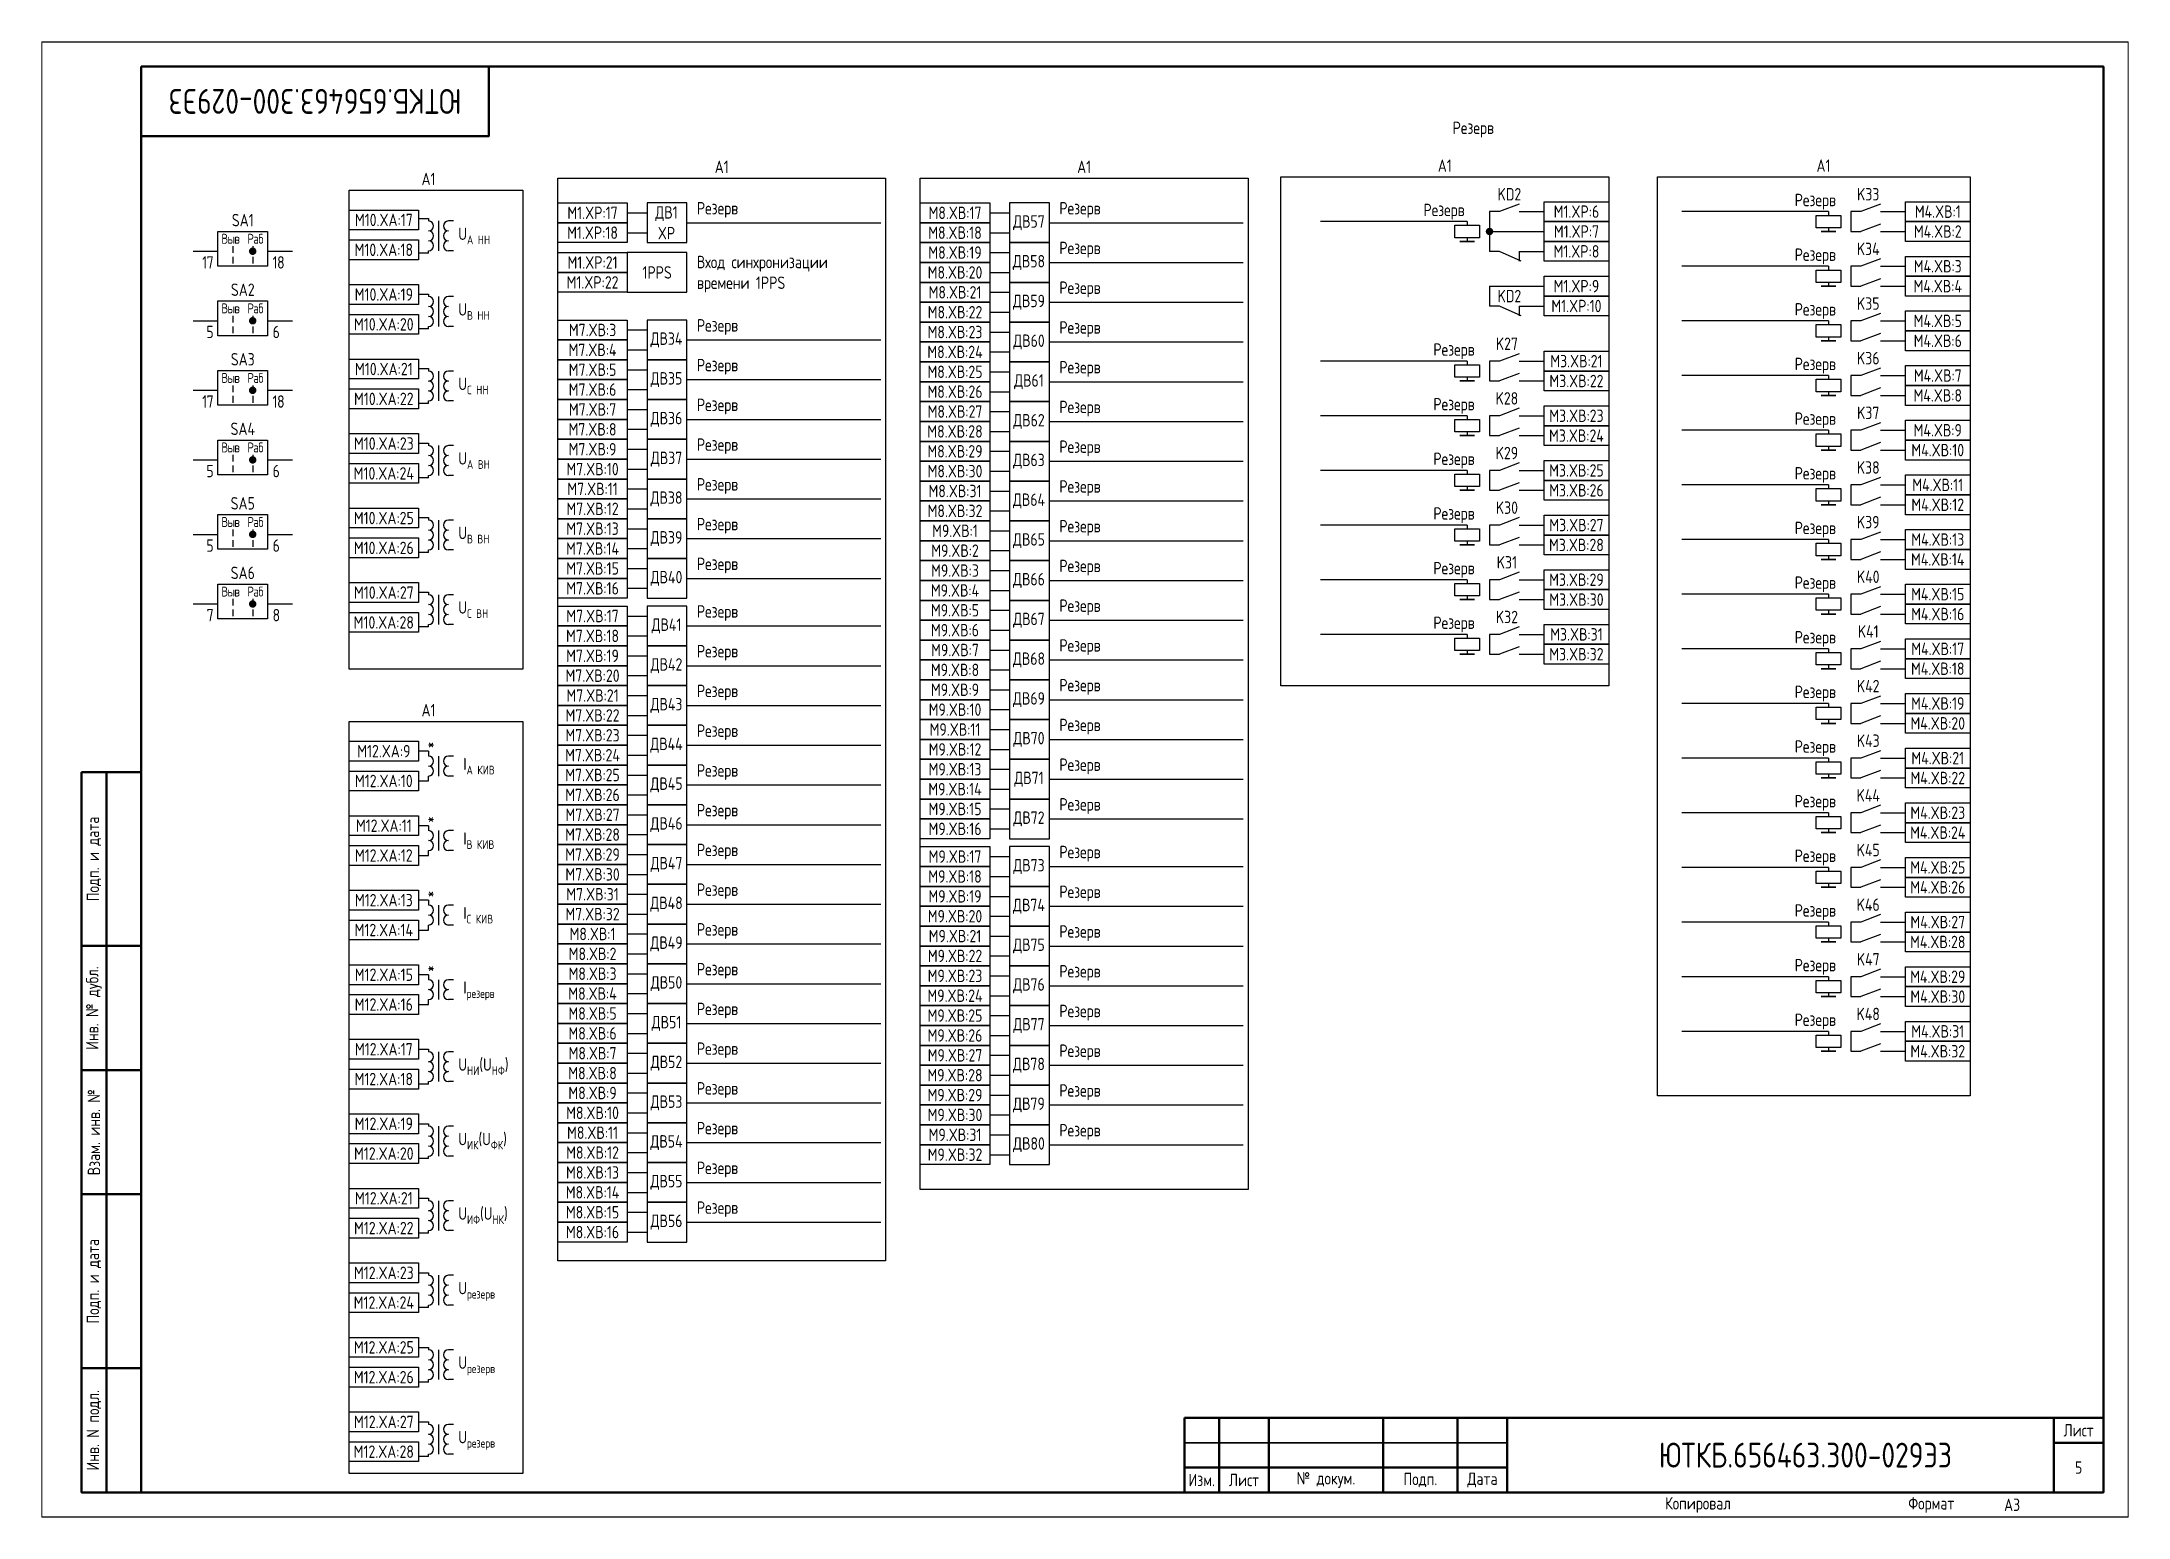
# Paper-space layout 'Лист5' of a CAD drawing. Header units: millimetres, sheet in inches. Extents: x 124.9 to 148.5, y 96.7 to 113.3.
# The model-space entities are those that its viewports show. They can reach past a viewport. Long polylines and large blocks are cut down to what shows.
import ezdxf

# ---------------------------------------------------------------- set-up
doc = ezdxf.new("R2010")
doc.units = ezdxf.units.MM
doc.styles.add('Gost_type_A', font='GOST_A.TTF')

psp = doc.layouts.new('Лист5')

msp = doc.modelspace()

# ---------------------------------------------------------------- texts
at = {"insert": (1735, 285), "char_height": 5, "width": 70, "attachment_point": 5, "rotation": 180, "style": 'Gost_type_A'}
msp.add_mtext('ЮТКБ.656463.300-029Э3', dxfattribs=at)
at = {"lineweight": 25, "insert": (1968.15, 279.33), "char_height": 2.5, "width": 395, "attachment_point": 5, "line_spacing_factor": 0.9, "style": 'Gost_type_A'}
msp.add_mtext('Резерв', dxfattribs=at)
at = {"char_height": 2.5, "style": 'Gost_type_A'}
for s, insert, width, attachment_point, line_spacing_factor in [('A1', (1816.87, 270.56), 66, 8, 0.9), ('A1', (1889.83, 270.56), 66, 8, 0.9), ('A1', (1962.42, 270.8), 66, 8, 0.9), ('A1', (2038.65, 270.8), 59, 8, 0.9), ('A1', (1757.86, 268.12), 32, 8, 0.9), ('Резерв', (1966.42, 262.8), 37, 6, 0.8), ('A1', (1757.86, 161.2), 32, 8, 0.9)]:
    msp.add_mtext(s, dxfattribs=dict(at, insert=insert, width=width, attachment_point=attachment_point, line_spacing_factor=line_spacing_factor))
at = {"style": 'Gost_type_A'}
for s, insert, char_height, width, attachment_point in [('Резерв', (1811.87, 261.56), 2.5, 27.8465, 7), ('Резерв', (1884.83, 261.56), 2.5, 33.0751, 7), ('KD2', (1975.42, 266.3), 2.5, 8, 5), ('Резерв', (2041.15, 264.8), 2.5, 35.9386, 6), ('K33', (2047.65, 266.3), 2.5, 5, 5), ('SA1', (1720.46, 259.83), 2.5, 10, 8), ('M10.XA:17', (1748.86, 261.12), 2.5, 14, 5), ('M1.XP:17', (1790.87, 262.56), 2.5, 14, 5), ('ДВ1 XP', (1805.75, 260.56), 2.5, 7.7588, 5), ('M8.XВ:17', (1863.83, 262.56), 2.5, 14, 5), ('ДВ57', (1878.71, 260.56), 2.5, 7.7588, 5), ('M1.XP:6', (1988.92, 262.8), 2.5, 13, 5), ('M4.XВ:1', (2061.65, 262.8), 2.5, 13, 5), ('{\\T0.9;Выв}', (1717.96, 257.33), 2, 5, 5), ('{\\T0.9;Раб}', (1722.96, 257.33), 2, 5, 5), ('M10.XA:18', (1748.85, 255.11), 2.5, 14.018, 5), ('\\A1;U{\\H0.7x;\\S^ А НН;}', (1763.86, 257.92), 2.5, 12, 4), ('M1.XP:18', (1790.87, 258.56), 2.5, 14, 5), ('M8.XВ:18', (1863.83, 258.56), 2.5, 14, 5), ('Резерв', (1884.83, 253.56), 2.5, 33.0751, 7), ('M1.XP:7', (1988.92, 258.8), 2.5, 13, 5), ('K34', (2047.65, 255.3), 2.5, 5, 5), ('M4.XВ:2', (2061.65, 258.8), 2.5, 13, 5), ('{\\T0.9;17}', (1714.46, 253.83), 2.5, 5, 3), ('{\\T0.9;18}', (1726.46, 253.83), 2.5, 5, 1), ('M1.XP:21', (1790.87, 252.56), 2.5, 14, 5), ('Вход синхронизации\\Pвремени 1PPS', (1811.87, 246.56), 2.5, 35.9749, 7), ('M8.XВ:19', (1863.83, 254.56), 2.5, 14, 5), ('ДВ58', (1878.71, 252.56), 2.5, 7.7588, 5), ('M1.XP:8', (1988.92, 254.8), 2.5, 13, 5), ('Резерв', (2041.15, 253.8), 2.5, 35.9386, 6), ('M4.XВ:3', (2061.65, 251.8), 2.5, 13, 5), ('SA2', (1720.46, 245.83), 2.5, 10, 8), ('M1.XP:22', (1790.87, 248.56), 2.5, 14, 5), ('1PPS', (1803.87, 250.56), 2.5, 12, 5), ('M8.XВ:20', (1863.83, 250.56), 2.5, 14, 5), ('M8.XВ:21', (1863.83, 246.56), 2.5, 14, 5), ('Резерв', (1884.83, 245.56), 2.5, 33.0751, 7), ('M1.XP:9', (1988.92, 247.8), 2.5, 13, 5), ('M4.XВ:4', (2061.65, 247.8), 2.5, 13, 5), ('{\\T0.9;Выв}', (1717.96, 243.33), 2, 5, 5), ('{\\T0.9;Раб}', (1722.96, 243.33), 2, 5, 5), ('M10.XA:19', (1748.86, 246.12), 2.5, 14, 5), ('\\A1;U{\\H0.7x;\\S^ В НН;}', (1763.86, 242.7), 2.5, 9.8643, 4), ('M8.XВ:22', (1863.83, 242.56), 2.5, 14, 5), ('ДВ59', (1878.71, 244.56), 2.5, 7.7588, 5), ('KD2', (1975.42, 245.8), 2.5, 8, 5), ('M1.XP:10', (1988.92, 243.8), 2.5, 13, 5), ('Резерв', (2041.15, 242.8), 2.5, 36.2681, 6), ('K35', (2047.65, 244.3), 2.5, 5, 5), ('{\\T0.9;5}', (1714.46, 239.83), 2.5, 5, 3), ('{\\T0.9;6}', (1726.46, 239.83), 2.5, 5, 1), ('M10.XA:20', (1748.85, 240.11), 2.5, 14.018, 5), ('M7.XВ:3', (1790.87, 238.98), 2.5, 14, 5), ('Резерв', (1811.87, 237.98), 2.5, 33.0751, 7), ('M8.XВ:23', (1863.83, 238.56), 2.5, 14, 5), ('Резерв', (1884.83, 237.56), 2.5, 33.0751, 7), ('M4.XВ:5', (2061.65, 240.8), 2.5, 13, 5), ('M7.XВ:4', (1790.87, 234.98), 2.5, 14, 5), ('ДВ34', (1805.75, 236.98), 2.5, 7.7588, 5), ('M8.XВ:24', (1863.83, 234.56), 2.5, 14, 5), ('ДВ60', (1878.71, 236.56), 2.5, 7.7588, 5), ('Резерв', (1968.42, 234.71), 2.5, 31.0015, 6), ('K27', (1974.92, 236.21), 2.5, 5, 5), ('M4.XВ:6', (2061.65, 236.8), 2.5, 13, 5), ('SA3', (1720.46, 231.83), 2.5, 10, 8), ('M10.XA:21', (1748.86, 231.12), 2.5, 14, 5), ('M7.XВ:5', (1790.87, 230.98), 2.5, 14, 5), ('Резерв', (1811.87, 229.98), 2.5, 33.0751, 7), ('M8.XВ:25', (1863.83, 230.56), 2.5, 14, 5), ('Резерв', (1884.83, 229.56), 2.5, 33.0751, 7), ('M3.XВ:21', (1988.92, 232.71), 2.5, 13, 5), ('Резерв', (2041.15, 231.8), 2.5, 34.6824, 6), ('K36', (2047.65, 233.3), 2.5, 4.3434, 5), ('M4.XВ:7', (2061.65, 229.8), 2.5, 13, 5), ('{\\T0.9;Выв}', (1717.96, 229.33), 2, 5, 5), ('{\\T0.9;Раб}', (1722.96, 229.33), 2, 5, 5), ('\\A1;U{\\H0.7x;\\S^ С НН;}', (1763.86, 227.7), 2.5, 9.8643, 4), ('M7.XВ:6', (1790.87, 226.98), 2.5, 14, 5), ('ДВ35', (1805.75, 228.98), 2.5, 7.7588, 5), ('M8.XВ:26', (1863.83, 226.56), 2.5, 14, 5), ('ДВ61', (1878.71, 228.56), 2.5, 7.7588, 5), ('M3.XВ:22', (1988.92, 228.71), 2.5, 13, 5), ('M4.XВ:8', (2061.65, 225.8), 2.5, 13, 5), ('{\\T0.9;17}', (1714.46, 225.83), 2.5, 5, 3), ('{\\T0.9;18}', (1726.46, 225.83), 2.5, 5, 1), ('M10.XA:22', (1748.85, 225.11), 2.5, 14.018, 5), ('M7.XВ:7', (1790.87, 222.98), 2.5, 14, 5), ('Резерв', (1811.87, 221.98), 2.5, 33.0751, 7), ('M8.XВ:27', (1863.83, 222.56), 2.5, 14, 5), ('Резерв', (1884.83, 221.56), 2.5, 33.0751, 7), ('Резерв', (1968.42, 223.71), 2.5, 35.9386, 6), ('K28', (1974.92, 225.21), 2.5, 5, 5), ('M3.XВ:23', (1988.92, 221.71), 2.5, 13, 5), ('K37', (2047.65, 222.3), 2.5, 5, 5), ('SA4', (1720.46, 217.83), 2.5, 10, 8), ('M7.XВ:8', (1790.87, 218.98), 2.5, 14, 5), ('ДВ36', (1805.75, 220.98), 2.5, 7.7588, 5), ('M8.XВ:28', (1863.83, 218.56), 2.5, 14, 5), ('ДВ62', (1878.71, 220.56), 2.5, 7.7588, 5), ('M3.XВ:24', (1988.92, 217.71), 2.5, 13, 5), ('Резерв', (2041.15, 220.8), 2.5, 31.0015, 6), ('M4.XВ:9', (2061.65, 218.8), 2.5, 13, 5), ('{\\T0.9;Выв}', (1717.96, 215.33), 2, 5, 5), ('{\\T0.9;Раб}', (1722.96, 215.33), 2, 5, 5), ('M10.XA:23', (1748.86, 216.12), 2.5, 14, 5), ('\\A1;U{\\H0.7x;\\S^ А ВН;}', (1763.86, 212.7), 2.5, 9.8643, 4), ('M7.XВ:9', (1790.87, 214.98), 2.5, 14, 5), ('ДВ37', (1805.75, 212.98), 2.5, 7.7588, 5), ('Резерв', (1811.87, 213.98), 2.5, 33.0751, 7), ('M8.XВ:29', (1863.83, 214.56), 2.5, 14, 5), ('Резерв', (1884.83, 213.56), 2.5, 33.0751, 7), ('Резерв', (1968.42, 212.71), 2.5, 35.9385, 6), ('K29', (1974.92, 214.21), 2.5, 5, 5), ('M4.XВ:10', (2061.65, 214.8), 2.5, 13, 5), ('{\\T0.9;5}', (1714.46, 211.83), 2.5, 5, 3), ('{\\T0.9;6}', (1726.46, 211.83), 2.5, 5, 1), ('M10.XA:24', (1748.85, 210.11), 2.5, 14.018, 5), ('M7.XВ:10', (1790.87, 210.98), 2.5, 14, 5), ('M8.XВ:30', (1863.83, 210.56), 2.5, 14, 5), ('ДВ63', (1878.71, 212.56), 2.5, 7.7588, 5), ('M3.XВ:25', (1988.92, 210.71), 2.5, 13, 5), ('Резерв', (2041.15, 209.8), 2.5, 31.0015, 6), ('K38', (2047.65, 211.3), 2.5, 5, 5), ('M7.XВ:11', (1790.87, 206.98), 2.5, 14, 5), ('ДВ38', (1805.75, 204.98), 2.5, 7.7588, 5), ('Резерв', (1811.87, 205.98), 2.5, 33.0751, 7), ('M8.XВ:31', (1863.83, 206.56), 2.5, 14, 5), ('ДВ64', (1878.71, 204.56), 2.5, 7.7588, 5), ('Резерв', (1884.83, 205.56), 2.5, 33.0751, 7), ('M3.XВ:26', (1988.92, 206.71), 2.5, 13, 5), ('M4.XВ:11', (2061.65, 207.8), 2.5, 13, 5), ('SA5', (1720.46, 202.83), 2.5, 10, 8), ('M10.XA:25', (1748.86, 201.12), 2.5, 14, 5), ('M7.XВ:12', (1790.87, 202.98), 2.5, 14, 5), ('M8.XВ:32', (1863.83, 202.56), 2.5, 14, 5), ('Резерв', (1968.42, 201.71), 2.5, 31.0015, 6), ('K30', (1974.92, 203.21), 2.5, 5, 5), ('M4.XВ:12', (2061.65, 203.8), 2.5, 13, 5), ('{\\T0.9;Выв}', (1717.96, 200.33), 2, 5, 5), ('{\\T0.9;Раб}', (1722.96, 200.33), 2, 5, 5), ('\\A1;U{\\H0.7x;\\S^ В ВН;}', (1763.86, 197.7), 2.5, 9.8643, 4), ('M7.XВ:13', (1790.87, 198.98), 2.5, 14, 5), ('ДВ39', (1805.75, 196.98), 2.5, 7.7588, 5), ('Резерв', (1811.87, 197.98), 2.5, 33.0751, 7), ('M9.XВ:1', (1863.83, 198.56), 2.5, 14, 5), ('ДВ65', (1878.71, 196.56), 2.5, 7.7588, 5), ('Резерв', (1884.83, 197.56), 2.5, 33.0751, 7), ('M3.XВ:27', (1988.92, 199.71), 2.5, 13, 5), ('Резерв', (2041.15, 198.8), 2.5, 31.0015, 6), ('K39', (2047.65, 200.3), 2.5, 5, 5), ('M4.XВ:13', (2061.65, 196.8), 2.5, 13, 5), ('{\\T0.9;5}', (1714.46, 196.83), 2.5, 5, 3), ('{\\T0.9;6}', (1726.46, 196.83), 2.5, 5, 1), ('M10.XA:26', (1748.85, 195.11), 2.5, 14.018, 5), ('M7.XВ:14', (1790.87, 194.98), 2.5, 14, 5), ('M9.XВ:2', (1863.83, 194.56), 2.5, 14, 5), ('K31', (1974.92, 192.21), 2.5, 5, 5), ('M3.XВ:28', (1988.92, 195.71), 2.5, 13, 5), ('M4.XВ:14', (2061.65, 192.8), 2.5, 13, 5), ('SA6', (1720.46, 188.83), 2.5, 10, 8), ('M7.XВ:15', (1790.87, 190.98), 2.5, 14, 5), ('ДВ40', (1805.75, 188.98), 2.5, 7.7588, 5), ('Резерв', (1811.87, 189.98), 2.5, 33.0751, 7), ('M9.XВ:3', (1863.83, 190.56), 2.5, 14, 5), ('ДВ66', (1878.71, 188.56), 2.5, 7.7588, 5), ('Резерв', (1884.83, 189.56), 2.5, 33.0751, 7), ('Резерв', (1968.42, 190.71), 2.5, 31.0015, 6), ('M3.XВ:29', (1988.92, 188.71), 2.5, 13, 5), ('Резерв', (2041.15, 187.8), 2.5, 31.0015, 6), ('K40', (2047.65, 189.3), 2.5, 5, 5), ('{\\T0.9;Выв}', (1717.96, 186.33), 2, 5, 5), ('{\\T0.9;Раб}', (1722.96, 186.33), 2, 5, 5), ('M10.XA:27', (1748.86, 186.12), 2.5, 14, 5), ('M7.XВ:16', (1790.87, 186.98), 2.5, 14, 5), ('M9.XВ:4', (1863.83, 186.56), 2.5, 14, 5), ('M3.XВ:30', (1988.92, 184.71), 2.5, 13, 5), ('M4.XВ:15', (2061.65, 185.8), 2.5, 13, 5), ('{\\T0.9;7}', (1714.46, 182.83), 2.5, 5, 3), ('{\\T0.9;8}', (1726.46, 182.83), 2.5, 5, 1), ('M10.XA:28', (1748.85, 180.11), 2.5, 14.018, 5), ('\\A1;U{\\H0.7x;\\S^ С ВН;}', (1763.86, 182.7), 2.5, 9.8643, 4), ('M7.XВ:17', (1790.87, 181.4), 2.5, 14, 5), ('ДВ41', (1805.75, 179.4), 2.5, 7.7588, 5), ('Резерв', (1811.87, 180.4), 2.5, 33.0751, 7), ('M9.XВ:5', (1863.83, 182.56), 2.5, 14, 5), ('ДВ67', (1878.71, 180.56), 2.5, 7.7588, 5), ('Резерв', (1884.83, 181.56), 2.5, 33.0751, 7), ('Резерв', (1968.42, 179.71), 2.5, 31.0015, 6), ('K32', (1974.92, 181.21), 2.5, 5, 5), ('M4.XВ:16', (2061.65, 181.8), 2.5, 13, 5), ('M7.XВ:18', (1790.87, 177.4), 2.5, 14, 5), ('M9.XВ:6', (1863.83, 178.56), 2.5, 14, 5), ('Резерв', (1884.83, 173.56), 2.5, 33.0751, 7), ('M3.XВ:31', (1988.92, 177.71), 2.5, 13, 5), ('Резерв', (2041.15, 176.8), 2.5, 35.9386, 6), ('K41', (2047.65, 178.3), 2.5, 5, 5), ('M7.XВ:19', (1790.87, 173.4), 2.5, 14, 5), ('ДВ42', (1805.75, 171.4), 2.5, 7.7588, 5), ('Резерв', (1811.87, 172.4), 2.5, 33.0751, 7), ('M9.XВ:7', (1863.83, 174.56), 2.5, 14, 5), ('ДВ68', (1878.71, 172.56), 2.5, 7.7588, 5), ('M3.XВ:32', (1988.92, 173.71), 2.5, 13, 5), ('M4.XВ:17', (2061.65, 174.8), 2.5, 13, 5), ('M7.XВ:20', (1790.87, 169.4), 2.5, 14, 5), ('M9.XВ:8', (1863.83, 170.56), 2.5, 14, 5), ('Резерв', (1884.83, 165.56), 2.5, 33.0751, 7), ('K42', (2047.65, 167.3), 2.5, 5, 5), ('M4.XВ:18', (2061.65, 170.8), 2.5, 13, 5), ('M7.XВ:21', (1790.87, 165.4), 2.5, 14, 5), ('ДВ43', (1805.75, 163.4), 2.5, 7.7588, 5), ('Резерв', (1811.87, 164.4), 2.5, 33.0751, 7), ('M9.XВ:10', (1863.83, 162.56), 2.5, 14, 5), ('M9.XВ:9', (1863.83, 166.56), 2.5, 14, 5), ('ДВ69', (1878.71, 164.56), 2.5, 7.7588, 5), ('Резерв', (2041.15, 165.8), 2.5, 35.9386, 6), ('M4.XВ:19', (2061.65, 163.8), 2.5, 13, 5), ('M7.XВ:22', (1790.87, 161.4), 2.5, 14, 5), ('M9.XВ:11', (1863.83, 158.56), 2.5, 14, 5), ('Резерв', (1884.83, 157.56), 2.5, 33.0751, 7), ('M4.XВ:20', (2061.65, 159.8), 2.5, 13, 5), ('M12.XA:9', (1748.86, 154.2), 2.5, 14, 5), ('*', (1758.36, 155.7), 2.5, 3, 5), ('M7.XВ:23', (1790.87, 157.4), 2.5, 14, 5), ('ДВ44', (1805.75, 155.4), 2.5, 7.7588, 5), ('Резерв', (1811.87, 156.4), 2.5, 33.0751, 7), ('M9.XВ:12', (1863.83, 154.56), 2.5, 14, 5), ('ДВ70', (1878.71, 156.56), 2.5, 7.7588, 5), ('Резерв', (2041.15, 154.8), 2.5, 31.0015, 6), ('K43', (2047.65, 156.3), 2.5, 5, 5), ('\\A1;I{\\H0.7x;\\S^ А КИВ;}', (1764.86, 151.2), 2.5, 8, 4), ('M7.XВ:24', (1790.87, 153.4), 2.5, 14, 5), ('Резерв', (1811.87, 148.4), 2.5, 33.0751, 7), ('M9.XВ:13', (1863.83, 150.56), 2.5, 14, 5), ('Резерв', (1884.83, 149.56), 2.5, 33.0751, 7), ('M4.XВ:21', (2061.65, 152.8), 2.5, 13, 5), ('M12.XA:10', (1748.85, 148.2), 2.5, 14.018, 5), ('M7.XВ:25', (1790.87, 149.4), 2.5, 14, 5), ('ДВ45', (1805.75, 147.4), 2.5, 7.7588, 5), ('M9.XВ:14', (1863.83, 146.56), 2.5, 14, 5), ('ДВ71', (1878.71, 148.56), 2.5, 7.7588, 5), ('M4.XВ:22', (2061.65, 148.8), 2.5, 13, 5), ('M7.XВ:26', (1790.87, 145.4), 2.5, 14, 5), ('Резерв', (1811.87, 140.4), 2.5, 33.0751, 7), ('M9.XВ:15', (1863.83, 142.56), 2.5, 14, 5), ('Резерв', (1884.83, 141.56), 2.5, 33.0751, 7), ('Резерв', (2041.15, 143.8), 2.5, 35.9386, 6), ('K44', (2047.65, 145.3), 2.5, 5, 5), ('M4.XВ:23', (2061.65, 141.8), 2.5, 13, 5), ('M12.XA:11', (1748.86, 139.2), 2.5, 14, 5), ('*', (1758.36, 140.7), 2.5, 3, 5), ('M7.XВ:28', (1790.87, 137.4), 2.5, 14, 5), ('M7.XВ:27', (1790.87, 141.4), 2.5, 14, 5), ('ДВ46', (1805.75, 139.4), 2.5, 7.7588, 5), ('M9.XВ:16', (1863.83, 138.56), 2.5, 14, 5), ('ДВ72', (1878.71, 140.56), 2.5, 7.7588, 5), ('M4.XВ:24', (2061.65, 137.8), 2.5, 13, 5), ('M12.XA:12', (1748.85, 133.2), 2.5, 14.018, 5), ('\\A1;I{\\H0.7x;\\S^ В КИВ;}', (1764.86, 136.2), 2.5, 8, 4), ('M7.XВ:29', (1790.87, 133.4), 2.5, 14, 5), ('Резерв', (1811.87, 132.4), 2.5, 33.0751, 7), ('Резерв', (1884.83, 131.98), 2.5, 33.0751, 7), ('K45', (2047.65, 134.3), 2.5, 5, 5), ('M7.XВ:30', (1790.87, 129.4), 2.5, 14, 5), ('ДВ47', (1805.75, 131.4), 2.5, 7.7588, 5), ('M9.XВ:18', (1863.83, 128.98), 2.5, 14, 5), ('M9.XВ:17', (1863.83, 132.98), 2.5, 14, 5), ('ДВ73', (1878.71, 130.98), 2.5, 7.7588, 5), ('Резерв', (2041.15, 132.8), 2.5, 35.9385, 6), ('M4.XВ:25', (2061.65, 130.8), 2.5, 13, 5), ('M7.XВ:31', (1790.87, 125.4), 2.5, 14, 5), ('Резерв', (1811.87, 124.4), 2.5, 33.0751, 7), ('M9.XВ:19', (1863.83, 124.98), 2.5, 14, 5), ('Резерв', (1884.83, 123.98), 2.5, 33.0751, 7), ('M4.XВ:26', (2061.65, 126.8), 2.5, 13, 5), ('M12.XA:13', (1748.86, 124.21), 2.5, 14, 5), ('*', (1758.36, 125.7), 2.5, 3, 5), ('\\A1;I{\\H0.7x;\\S^ С КИВ;}', (1764.86, 121.2), 2.5, 8, 4), ('M7.XВ:32', (1790.87, 121.4), 2.5, 14, 5), ('ДВ48', (1805.75, 123.4), 2.5, 7.7588, 5), ('M9.XВ:20', (1863.83, 120.98), 2.5, 14, 5), ('ДВ74', (1878.71, 122.98), 2.5, 7.7588, 5), ('Резерв', (2041.15, 121.8), 2.5, 31.0015, 6), ('K46', (2047.65, 123.3), 2.5, 5, 5), ('M12.XA:14', (1748.85, 118.2), 2.5, 14.018, 5), ('M8.XВ:1', (1790.87, 117.4), 2.5, 14, 5), ('Резерв', (1811.87, 116.4), 2.5, 33.0751, 7), ('M9.XВ:21', (1863.83, 116.98), 2.5, 14, 5), ('Резерв', (1884.83, 115.98), 2.5, 33.0751, 7), ('M4.XВ:27', (2061.65, 119.8), 2.5, 13, 5), ('M8.XВ:2', (1790.87, 113.4), 2.5, 14, 5), ('ДВ49', (1805.75, 115.4), 2.5, 7.7588, 5), ('M9.XВ:22', (1863.83, 112.98), 2.5, 14, 5), ('ДВ75', (1878.71, 114.98), 2.5, 7.7588, 5), ('K47', (2047.65, 112.3), 2.5, 5, 5), ('M4.XВ:28', (2061.65, 115.8), 2.5, 13, 5), ('M12.XA:15', (1748.86, 109.2), 2.5, 14, 5), ('*', (1758.36, 110.7), 2.5, 3, 5), ('M8.XВ:3', (1790.87, 109.4), 2.5, 14, 5), ('Резерв', (1811.87, 108.4), 2.5, 33.0751, 7), ('M9.XВ:23', (1863.83, 108.98), 2.5, 14, 5), ('Резерв', (1884.83, 107.98), 2.5, 33.0751, 7), ('Резерв', (2041.15, 110.8), 2.5, 31.0015, 6), ('M4.XВ:29', (2061.65, 108.8), 2.5, 13, 5), ('\\A1;I{\\H0.7x;\\S^ резерв;}', (1764.86, 106.2), 2.5, 8, 4), ('M8.XВ:4', (1790.87, 105.4), 2.5, 14, 5), ('ДВ50', (1805.75, 107.4), 2.5, 7.7588, 5), ('M9.XВ:24', (1863.83, 104.98), 2.5, 14, 5), ('ДВ76', (1878.71, 106.98), 2.5, 7.7588, 5), ('M4.XВ:30', (2061.65, 104.8), 2.5, 13, 5), ('M12.XA:16', (1748.85, 103.2), 2.5, 14.018, 5), ('M8.XВ:5', (1790.87, 101.4), 2.5, 14, 5), ('ДВ51', (1805.75, 99.4), 2.5, 7.7588, 5), ('Резерв', (1811.87, 100.4), 2.5, 33.0751, 7), ('M9.XВ:25', (1863.83, 100.98), 2.5, 14, 5), ('Резерв', (1884.83, 99.98), 2.5, 33.0751, 7), ('Резерв', (2041.15, 99.8), 2.5, 31.0015, 6), ('K48', (2047.65, 101.3), 2.5, 5, 5), ('M8.XВ:6', (1790.87, 97.4), 2.5, 14, 5), ('M9.XВ:26', (1863.83, 96.98), 2.5, 14, 5), ('ДВ77', (1878.71, 98.98), 2.5, 7.7588, 5), ('M4.XВ:31', (2061.65, 97.8), 2.5, 13, 5), ('M12.XA:17', (1748.86, 94.2), 2.5, 14, 5), ('\\A1;U{\\H0.7x;\\S^ НИ;}(U{\\H0.7x;\\S^ НФ;})', (1763.86, 90.7), 2.5, 12, 4), ('M8.XВ:7', (1790.87, 93.4), 2.5, 14, 5), ('ДВ52', (1805.75, 91.4), 2.5, 7.7588, 5), ('Резерв', (1811.87, 92.4), 2.5, 33.0751, 7), ('M9.XВ:27', (1863.83, 92.98), 2.5, 14, 5), ('ДВ78', (1878.71, 90.98), 2.5, 7.7588, 5), ('Резерв', (1884.83, 91.98), 2.5, 33.0751, 7), ('M4.XВ:32', (2061.65, 93.8), 2.5, 13, 5), ('M12.XA:18', (1748.85, 88.2), 2.5, 14.018, 5), ('M8.XВ:8', (1790.87, 89.4), 2.5, 14, 5), ('M9.XВ:28', (1863.83, 88.98), 2.5, 14, 5), ('M8.XВ:9', (1790.87, 85.4), 2.5, 14, 5), ('ДВ53', (1805.75, 83.4), 2.5, 7.7588, 5), ('Резерв', (1811.87, 84.4), 2.5, 33.0751, 7), ('M9.XВ:29', (1863.83, 84.98), 2.5, 14, 5), ('ДВ79', (1878.71, 82.98), 2.5, 7.7588, 5), ('Резерв', (1884.83, 83.98), 2.5, 33.0751, 7), ('M12.XA:19', (1748.86, 79.2), 2.5, 14, 5), ('M8.XВ:10', (1790.87, 81.4), 2.5, 14, 5), ('M9.XВ:30', (1863.83, 80.98), 2.5, 14, 5), ('\\A1;U{\\H0.7x;\\S^ ИК;\\H1.42857x;(U\\H0.7x;\\S^ ФК;\\H1.42857x;)}', (1763.86, 75.7), 2.5, 12, 4), ('M8.XВ:11', (1790.87, 77.4), 2.5, 14, 5), ('ДВ54', (1805.75, 75.4), 2.5, 7.7588, 5), ('Резерв', (1811.87, 76.4), 2.5, 33.0751, 7), ('M9.XВ:31', (1863.83, 76.98), 2.5, 14, 5), ('ДВ80', (1878.71, 74.98), 2.5, 7.7588, 5), ('Резерв', (1884.83, 75.98), 2.5, 33.0751, 7), ('M12.XA:20', (1748.85, 73.2), 2.5, 14.018, 5), ('M8.XВ:12', (1790.87, 73.4), 2.5, 14, 5), ('Резерв', (1811.87, 68.4), 2.5, 33.0751, 7), ('M9.XВ:32', (1863.83, 72.98), 2.5, 14, 5), ('M8.XВ:13', (1790.87, 69.4), 2.5, 14, 5), ('ДВ55', (1805.75, 67.4), 2.5, 7.7588, 5), ('M12.XA:21', (1748.86, 64.2), 2.5, 14, 5), ('M8.XВ:14', (1790.87, 65.4), 2.5, 14, 5), ('Резерв', (1811.87, 60.4), 2.5, 33.0751, 7), ('M12.XA:22', (1748.85, 58.2), 2.5, 14.018, 5), ('\\A1;U{\\H0.7x;\\S^ ИФ;\\H1.42857x;(U\\H0.7x;\\S^ НК;\\H1.42857x;)}', (1763.86, 60.7), 2.5, 12, 4), ('M8.XВ:15', (1790.87, 61.4), 2.5, 14, 5), ('ДВ56', (1805.75, 59.4), 2.5, 7.7588, 5), ('M8.XВ:16', (1790.87, 57.4), 2.5, 14, 5), ('M12.XA:23', (1748.86, 49.2), 2.5, 14, 5), ('\\A1;U{\\H0.7x;\\S^ резерв;}', (1763.86, 45.7), 2.5, 12, 4), ('M12.XA:24', (1748.85, 43.2), 2.5, 14.018, 5), ('M12.XA:25', (1748.86, 34.2), 2.5, 14, 5), ('M12.XA:26', (1748.85, 28.2), 2.5, 14.018, 5), ('\\A1;U{\\H0.7x;\\S^ резерв;}', (1763.86, 30.7), 2.5, 12, 4), ('M12.XA:27', (1748.86, 19.2), 2.5, 14, 5), ('\\A1;U{\\H0.7x;\\S^ резерв;}', (1763.86, 15.7), 2.5, 12, 4), ('M12.XA:28', (1748.85, 13.2), 2.5, 14.018, 5), ('ЮТКБ.656463.300-029Э3', (2035, 12.5), 5, 120, 5), ('5', (2090, 10), 2.5, 10, 5), ('A3', (2075, 2.5), 2.5, 20, 4)]:
    msp.add_mtext(s, dxfattribs=dict(at, insert=insert, char_height=char_height, width=width, attachment_point=attachment_point))

# ---------------------------------------------------------------- blocks, each defined once
blk = doc.blocks.new('Штамп угловой верхний')
at = {"lineweight": 50}
blk.add_lwpolyline([(0, 0), (70, 0), (70, -14), (0, -14)], close=True, dxfattribs=at)
blk = doc.blocks.new('Формат_А3')
blk.add_lwpolyline([(-420, 297), (0, 297), (0, 0), (-420, 0)], close=True)
at = {"lineweight": 50}
blk.add_lwpolyline([(-400, 292), (-5, 292), (-5, 5), (-400, 5)], close=True, dxfattribs=at)
blk = doc.blocks.new('Штамп левый нижний')
at = {"lineweight": 50}
for points in [[(-12, 145), (-7, 145), (-7, 110), (-12, 110)], [(-7, 145), (0, 145), (0, 110), (-7, 110)], [(-12, 110), (-7, 110), (-7, 85), (-12, 85)], [(-7, 110), (0, 110), (0, 85), (-7, 85)], [(-12, 85), (-7, 85), (-7, 60), (-12, 60)], [(-7, 85), (0, 85), (0, 60), (-7, 60)], [(-12, 60), (-7, 60), (-7, 25), (-12, 25)], [(-7, 60), (0, 60), (0, 25), (-7, 25)], [(-12, 25), (-7, 25), (-7, 0), (-12, 0)], [(-7, 25), (0, 25), (0, 0), (-7, 0)]]:
    blk.add_lwpolyline(points, close=True, dxfattribs=at)
at = {"char_height": 2.5, "attachment_point": 5, "rotation": 90, "style": 'Gost_type_A'}
for s, insert, width in [('Подп. и дата', (-9.5, 127.5), 35), ('Инв. № дубл.', (-9.5, 97.5), 25), ('Взам. инв. №', (-9.5, 72.5), 25), ('Подп. и дата', (-9.5, 42.5), 35), ('Инв. N подл.', (-9.5, 12.5), 25)]:
    blk.add_mtext(s, dxfattribs=dict(at, insert=insert, width=width))
blk = doc.blocks.new('Штамп малый нижний')
at = {"lineweight": 50}
for points in [[(-185, 15), (-178, 15), (-178, 5), (-185, 5)], [(-178, 15), (-168, 15), (-168, 5), (-178, 5)], [(-168, 15), (-145, 15), (-145, 5), (-168, 5)], [(-145, 15), (-130, 15), (-130, 5), (-145, 5)], [(-130, 15), (-120, 15), (-120, 5), (-130, 5)], [(-120, 15), (-10, 15), (-10, 0), (-120, 0)], [(-10, 15), (0, 15), (0, 10), (-10, 10)], [(-10, 10), (0, 10), (0, 0), (-10, 0)], [(-185, 5), (-178, 5), (-178, 0), (-185, 0)], [(-178, 5), (-168, 5), (-168, 0), (-178, 0)], [(-168, 5), (-145, 5), (-145, 0), (-168, 0)], [(-145, 5), (-130, 5), (-130, 0), (-145, 0)], [(-130, 5), (-120, 5), (-120, 0), (-130, 0)]]:
    blk.add_lwpolyline(points, close=True, dxfattribs=at)
for points in [[(-185, 15), (-178, 15), (-178, 10), (-185, 10)], [(-178, 15), (-168, 15), (-168, 10), (-178, 10)], [(-168, 15), (-145, 15), (-145, 10), (-168, 10)], [(-145, 15), (-130, 15), (-130, 10), (-145, 10)], [(-130, 15), (-120, 15), (-120, 10), (-130, 10)], [(-185, 10), (-178, 10), (-178, 5), (-185, 5)], [(-178, 10), (-168, 10), (-168, 5), (-178, 5)], [(-168, 10), (-145, 10), (-145, 5), (-168, 5)], [(-145, 10), (-130, 10), (-130, 5), (-145, 5)], [(-130, 10), (-120, 10), (-120, 5), (-130, 5)]]:
    blk.add_lwpolyline(points, close=True)
at = {"char_height": 2.5, "style": 'Gost_type_A'}
for s, insert, width, attachment_point in [('Лист', (-5, 12.5), 10, 5), ('Изм.', (-181.5, 2.5), 7, 5), ('Лист', (-173, 2.5), 10, 5), ('№ докум.', (-156.5, 2.5), 23, 5), ('Подп.', (-137.5, 2.5), 15, 5), ('Дата', (-125, 2.5), 10, 5), ('Копировал', (-75, -2.53), 13.1202, 6), ('Формат', (-30, -2.53), 13.1202, 6)]:
    blk.add_mtext(s, dxfattribs=dict(at, insert=insert, width=width, attachment_point=attachment_point))
blk = doc.blocks.new('POINT')
at = {"const_width": 0.75}
blk.add_lwpolyline([(-0.375, 0, 1), (0.375, 0, 1)], format="xyb", close=True, dxfattribs=at)
blk = doc.blocks.new('Переключатель_положение')
for p, q in [((2, 1), (2, -0.34)), ((2, -1.14), (2, -2.49))]:
    blk.add_line(p, q)

# ---------------------------------------------------------------- linework, layer by layer
at = {"ltscale": 4}
for p, q in [((1755.86, 261.42), (1757.86, 261.42)), ((1757.86, 261.42), (1757.86, 260.92)), ((1757.86, 261.42), (1757.86, 260.92)), ((1759.86, 260.92), (1759.86, 256.92)), ((1762.86, 260.92), (1761.86, 260.92)), ((1759.86, 258.92), (1759.86, 254.92)), ((1757.86, 254.42), (1755.86, 254.42)), ((1757.86, 254.42), (1757.86, 254.92)), ((1762.86, 254.92), (1761.86, 254.92)), ((1755.86, 246.2), (1757.86, 246.2)), ((1757.86, 246.2), (1757.86, 245.7)), ((1757.86, 246.2), (1757.86, 245.7)), ((1759.86, 245.7), (1759.86, 241.7)), ((1759.86, 243.7), (1759.86, 239.7)), ((1762.86, 245.7), (1761.86, 245.7)), ((1757.86, 239.2), (1757.86, 239.7)), ((1762.86, 239.7), (1761.86, 239.7)), ((1757.86, 239.2), (1755.86, 239.2)), ((1755.86, 231.2), (1757.86, 231.2)), ((1757.86, 231.2), (1757.86, 230.7)), ((1757.86, 231.2), (1757.86, 230.7)), ((1759.86, 230.7), (1759.86, 226.7)), ((1759.86, 228.7), (1759.86, 224.7)), ((1762.86, 230.7), (1761.86, 230.7)), ((1757.86, 224.2), (1755.86, 224.2)), ((1757.86, 224.2), (1757.86, 224.7)), ((1762.86, 224.7), (1761.86, 224.7)), ((1755.86, 216.2), (1757.86, 216.2)), ((1757.86, 216.2), (1757.86, 215.7)), ((1757.86, 216.2), (1757.86, 215.7)), ((1759.86, 215.7), (1759.86, 211.7)), ((1762.86, 215.7), (1761.86, 215.7)), ((1759.86, 213.7), (1759.86, 209.7)), ((1757.86, 209.2), (1755.86, 209.2)), ((1757.86, 209.2), (1757.86, 209.7)), ((1762.86, 209.7), (1761.86, 209.7)), ((1755.86, 201.2), (1757.86, 201.2)), ((1757.86, 201.2), (1757.86, 200.7)), ((1757.86, 201.2), (1757.86, 200.7)), ((1759.86, 200.7), (1759.86, 196.7)), ((1759.86, 198.7), (1759.86, 194.7)), ((1762.86, 200.7), (1761.86, 200.7)), ((1757.86, 194.2), (1755.86, 194.2)), ((1757.86, 194.2), (1757.86, 194.7)), ((1762.86, 194.7), (1761.86, 194.7)), ((1755.86, 186.2), (1757.86, 186.2)), ((1757.86, 186.2), (1757.86, 185.7)), ((1757.86, 186.2), (1757.86, 185.7)), ((1759.86, 185.7), (1759.86, 181.7)), ((1762.86, 185.7), (1761.86, 185.7)), ((1759.86, 183.7), (1759.86, 179.7)), ((1757.86, 179.2), (1755.86, 179.2)), ((1757.86, 179.2), (1757.86, 179.7)), ((1762.86, 179.7), (1761.86, 179.7)), ((1757.86, 154.2), (1757.86, 153.2)), ((1757.86, 153.7), (1757.86, 153.2)), ((1759.86, 153.2), (1759.86, 149.2)), ((1759.86, 153.2), (1759.86, 149.2)), ((1762.86, 153.2), (1761.86, 153.2)), ((1762.86, 153.2), (1761.86, 153.2)), ((1757.86, 148.2), (1757.86, 149.2)), ((1762.86, 149.2), (1761.86, 149.2)), ((1762.86, 149.2), (1761.86, 149.2)), ((1757.86, 139.2), (1757.86, 138.2)), ((1757.86, 138.7), (1757.86, 138.2)), ((1759.86, 138.2), (1759.86, 134.2)), ((1759.86, 138.2), (1759.86, 134.2)), ((1762.86, 138.2), (1761.86, 138.2)), ((1762.86, 138.2), (1761.86, 138.2)), ((1757.86, 133.2), (1757.86, 134.2)), ((1762.86, 134.2), (1761.86, 134.2)), ((1762.86, 134.2), (1761.86, 134.2)), ((1757.86, 124.2), (1757.86, 123.2)), ((1757.86, 123.7), (1757.86, 123.2)), ((1759.86, 123.2), (1759.86, 119.2)), ((1759.86, 123.2), (1759.86, 119.2)), ((1762.86, 123.2), (1761.86, 123.2)), ((1762.86, 123.2), (1761.86, 123.2)), ((1757.86, 118.2), (1757.86, 119.2)), ((1762.86, 119.2), (1761.86, 119.2)), ((1762.86, 119.2), (1761.86, 119.2)), ((1757.86, 109.2), (1757.86, 108.2)), ((1757.86, 108.7), (1757.86, 108.2)), ((1759.86, 108.2), (1759.86, 104.2)), ((1759.86, 108.2), (1759.86, 104.2)), ((1762.86, 108.2), (1761.86, 108.2)), ((1762.86, 108.2), (1761.86, 108.2)), ((1757.86, 103.2), (1757.86, 104.2)), ((1762.86, 104.2), (1761.86, 104.2)), ((1762.86, 104.2), (1761.86, 104.2)), ((1755.86, 94.2), (1757.86, 94.2)), ((1757.86, 94.2), (1757.86, 93.7)), ((1757.86, 94.2), (1757.86, 93.7)), ((1759.86, 93.7), (1759.86, 89.7)), ((1762.86, 93.7), (1761.86, 93.7)), ((1759.86, 91.7), (1759.86, 87.7)), ((1757.86, 87.2), (1755.86, 87.2)), ((1757.86, 87.2), (1757.86, 87.7)), ((1762.86, 87.7), (1761.86, 87.7)), ((1755.86, 79.2), (1757.86, 79.2)), ((1757.86, 79.2), (1757.86, 78.7)), ((1757.86, 79.2), (1757.86, 78.7)), ((1759.86, 78.7), (1759.86, 74.7)), ((1759.86, 76.7), (1759.86, 72.7)), ((1762.86, 78.7), (1761.86, 78.7)), ((1757.86, 72.2), (1755.86, 72.2)), ((1757.86, 72.2), (1757.86, 72.7)), ((1762.86, 72.7), (1761.86, 72.7)), ((1755.86, 64.2), (1757.86, 64.2)), ((1757.86, 64.2), (1757.86, 63.7)), ((1757.86, 64.2), (1757.86, 63.7)), ((1759.86, 63.7), (1759.86, 59.7)), ((1762.86, 63.7), (1761.86, 63.7)), ((1759.86, 61.7), (1759.86, 57.7)), ((1757.86, 57.2), (1755.86, 57.2)), ((1757.86, 57.2), (1757.86, 57.7)), ((1762.86, 57.7), (1761.86, 57.7)), ((1755.86, 49.2), (1757.86, 49.2)), ((1757.86, 49.2), (1757.86, 48.7)), ((1757.86, 49.2), (1757.86, 48.7)), ((1759.86, 48.7), (1759.86, 44.7)), ((1759.86, 46.7), (1759.86, 42.7)), ((1762.86, 48.7), (1761.86, 48.7)), ((1757.86, 42.2), (1755.86, 42.2)), ((1757.86, 42.2), (1757.86, 42.7)), ((1762.86, 42.7), (1761.86, 42.7)), ((1755.86, 34.2), (1757.86, 34.2)), ((1757.86, 34.2), (1757.86, 33.7)), ((1757.86, 34.2), (1757.86, 33.7)), ((1759.86, 33.7), (1759.86, 29.7)), ((1762.86, 33.7), (1761.86, 33.7)), ((1759.86, 31.7), (1759.86, 27.7)), ((1757.86, 27.2), (1755.86, 27.2)), ((1757.86, 27.2), (1757.86, 27.7)), ((1762.86, 27.7), (1761.86, 27.7)), ((1755.86, 19.2), (1757.86, 19.2)), ((1757.86, 19.2), (1757.86, 18.7)), ((1757.86, 19.2), (1757.86, 18.7)), ((1759.86, 18.7), (1759.86, 14.7)), ((1762.86, 18.7), (1761.86, 18.7)), ((1757.86, 12.2), (1757.86, 12.7)), ((1759.86, 16.7), (1759.86, 12.7)), ((1762.86, 12.7), (1761.86, 12.7)), ((1757.86, 12.2), (1755.86, 12.2))]:
    msp.add_line(p, q, dxfattribs=at)
for p, q in [((1797.87, 262.56), (1801.87, 262.56)), ((1809.87, 260.56), (1848.87, 260.56)), ((1870.83, 262.56), (1874.83, 262.56)), ((1882.83, 260.56), (1921.83, 260.56)), ((1966.92, 260.8), (1937.42, 260.8)), ((1966.92, 260.8), (1966.92, 260.05)), ((2039.65, 262.8), (2010.15, 262.8)), ((2039.65, 262.8), (2039.65, 262.05)), ((1797.87, 258.56), (1801.87, 258.56)), ((1870.83, 258.56), (1874.83, 258.56)), ((1966.92, 257.55), (1966.92, 256.8)), ((2039.65, 259.55), (2039.65, 258.8)), ((1710.46, 254.83), (1715.46, 254.83)), ((1725.46, 254.83), (1730.46, 254.83)), ((1870.83, 254.56), (1874.83, 254.56)), ((1882.83, 252.56), (1921.83, 252.56)), ((1977.42, 254.8), (1977.42, 252.8)), ((1870.83, 250.56), (1874.83, 250.56)), ((1971.42, 247.8), (1971.42, 243.8)), ((2039.65, 251.8), (2010.15, 251.8)), ((2039.65, 251.8), (2039.65, 251.05)), ((2039.65, 248.55), (2039.65, 247.8)), ((1870.83, 246.56), (1874.83, 246.56)), ((1882.83, 244.56), (1921.83, 244.56)), ((1977.42, 243.8), (1977.42, 241.8)), ((1710.46, 240.83), (1715.46, 240.83)), ((1725.46, 240.83), (1730.46, 240.83)), ((1870.83, 242.56), (1874.83, 242.56)), ((2039.65, 240.8), (2010.15, 240.8)), ((2039.65, 240.8), (2039.65, 240.05)), ((1797.87, 238.98), (1801.87, 238.98)), ((1809.87, 236.98), (1848.87, 236.98)), ((1870.83, 238.56), (1874.83, 238.56)), ((1882.83, 236.56), (1921.83, 236.56)), ((2039.65, 237.55), (2039.65, 236.8)), ((1797.87, 234.98), (1801.87, 234.98)), ((1870.83, 234.56), (1874.83, 234.56)), ((1966.92, 232.71), (1937.42, 232.71)), ((1966.92, 232.71), (1966.92, 231.96)), ((1710.46, 226.83), (1715.46, 226.83)), ((1725.46, 226.83), (1730.46, 226.83)), ((1797.87, 230.98), (1801.87, 230.98)), ((1797.87, 226.98), (1801.87, 226.98)), ((1809.87, 228.98), (1848.87, 228.98)), ((1870.83, 230.56), (1874.83, 230.56)), ((1882.83, 228.56), (1921.83, 228.56)), ((1966.92, 229.46), (1966.92, 228.71)), ((2039.65, 229.8), (2010.15, 229.8)), ((2039.65, 229.8), (2039.65, 229.05)), ((1797.87, 222.98), (1801.87, 222.98)), ((1870.83, 226.56), (1874.83, 226.56)), ((2039.65, 226.55), (2039.65, 225.8)), ((1797.87, 218.98), (1801.87, 218.98)), ((1809.87, 220.98), (1848.87, 220.98)), ((1870.83, 222.56), (1874.83, 222.56)), ((1870.83, 218.56), (1874.83, 218.56)), ((1882.83, 220.56), (1921.83, 220.56)), ((1966.92, 221.71), (1937.42, 221.71)), ((1966.92, 221.71), (1966.92, 220.96)), ((1966.92, 218.46), (1966.92, 217.71)), ((2039.65, 218.8), (2010.15, 218.8)), ((2039.65, 218.8), (2039.65, 218.05)), ((1797.87, 214.98), (1801.87, 214.98)), ((1870.83, 214.56), (1874.83, 214.56)), ((2039.65, 215.55), (2039.65, 214.8)), ((1710.46, 212.83), (1715.46, 212.83)), ((1725.46, 212.83), (1730.46, 212.83)), ((1797.87, 210.98), (1801.87, 210.98)), ((1809.87, 212.98), (1848.87, 212.98)), ((1870.83, 210.56), (1874.83, 210.56)), ((1882.83, 212.56), (1921.83, 212.56)), ((1966.92, 210.71), (1937.42, 210.71)), ((1966.92, 210.71), (1966.92, 209.96)), ((1797.87, 206.98), (1801.87, 206.98)), ((1870.83, 206.56), (1874.83, 206.56)), ((1966.92, 207.46), (1966.92, 206.71)), ((2039.65, 207.8), (2010.15, 207.8)), ((2039.65, 207.8), (2039.65, 207.05)), ((1797.87, 202.98), (1801.87, 202.98)), ((1809.87, 204.98), (1848.87, 204.98)), ((1870.83, 202.56), (1874.83, 202.56)), ((1882.83, 204.56), (1921.83, 204.56)), ((2039.65, 204.55), (2039.65, 203.8)), ((1710.46, 197.83), (1715.46, 197.83)), ((1725.46, 197.83), (1730.46, 197.83)), ((1797.87, 198.98), (1801.87, 198.98)), ((1870.83, 198.56), (1874.83, 198.56)), ((1966.92, 199.71), (1937.42, 199.71)), ((1966.92, 199.71), (1966.92, 198.96)), ((1797.87, 194.98), (1801.87, 194.98)), ((1809.87, 196.98), (1848.87, 196.98)), ((1870.83, 194.56), (1874.83, 194.56)), ((1882.83, 196.56), (1921.83, 196.56)), ((1966.92, 196.46), (1966.92, 195.71)), ((2039.65, 196.8), (2010.15, 196.8)), ((2039.65, 196.8), (2039.65, 196.05)), ((2039.65, 193.55), (2039.65, 192.8)), ((1797.87, 190.98), (1801.87, 190.98)), ((1870.83, 190.56), (1874.83, 190.56)), ((1797.87, 186.98), (1801.87, 186.98)), ((1809.87, 188.98), (1848.87, 188.98)), ((1870.83, 186.56), (1874.83, 186.56)), ((1882.83, 188.56), (1921.83, 188.56)), ((1966.92, 188.71), (1937.42, 188.71)), ((1966.92, 188.71), (1966.92, 187.96)), ((1966.92, 185.46), (1966.92, 184.71)), ((2039.65, 185.8), (2010.15, 185.8)), ((2039.65, 185.8), (2039.65, 185.05)), ((1710.46, 183.83), (1715.46, 183.83)), ((1725.46, 183.83), (1730.46, 183.83)), ((1797.87, 181.4), (1801.87, 181.4)), ((1870.83, 182.56), (1874.83, 182.56)), ((2039.65, 182.55), (2039.65, 181.8)), ((1797.87, 177.4), (1801.87, 177.4)), ((1809.87, 179.4), (1848.87, 179.4)), ((1870.83, 178.56), (1874.83, 178.56)), ((1882.83, 180.56), (1921.83, 180.56)), ((1966.92, 177.71), (1937.42, 177.71)), ((1966.92, 177.71), (1966.92, 176.96)), ((1797.87, 173.4), (1801.87, 173.4)), ((1870.83, 174.56), (1874.83, 174.56)), ((1882.83, 172.56), (1921.83, 172.56)), ((1966.92, 174.46), (1966.92, 173.71)), ((2039.65, 174.8), (2010.15, 174.8)), ((2039.65, 174.8), (2039.65, 174.05)), ((1797.87, 169.4), (1801.87, 169.4)), ((1809.87, 171.4), (1848.87, 171.4)), ((1870.83, 170.56), (1874.83, 170.56)), ((2039.65, 171.55), (2039.65, 170.8)), ((1797.87, 165.4), (1801.87, 165.4)), ((1870.83, 166.56), (1874.83, 166.56)), ((1882.83, 164.56), (1921.83, 164.56)), ((2039.65, 163.8), (2010.15, 163.8)), ((2039.65, 163.8), (2039.65, 163.05)), ((1797.87, 161.4), (1801.87, 161.4)), ((1809.87, 163.4), (1848.87, 163.4)), ((1870.83, 162.56), (1874.83, 162.56)), ((2039.65, 160.55), (2039.65, 159.8)), ((1797.87, 157.4), (1801.87, 157.4)), ((1870.83, 158.56), (1874.83, 158.56)), ((1882.83, 156.56), (1921.83, 156.56)), ((1757.86, 154.2), (1755.86, 154.2)), ((1797.87, 153.4), (1801.87, 153.4)), ((1809.87, 155.4), (1848.87, 155.4)), ((1870.83, 154.56), (1874.83, 154.56)), ((2039.65, 152.8), (2010.15, 152.8)), ((2039.65, 152.8), (2039.65, 152.05)), ((1755.86, 148.2), (1757.86, 148.2)), ((1797.87, 149.4), (1801.87, 149.4)), ((1809.87, 147.4), (1848.87, 147.4)), ((1870.83, 150.56), (1874.83, 150.56)), ((1882.83, 148.56), (1921.83, 148.56)), ((2039.65, 149.55), (2039.65, 148.8)), ((1797.87, 145.4), (1801.87, 145.4)), ((1870.83, 146.56), (1874.83, 146.56)), ((1757.86, 139.2), (1755.86, 139.2)), ((1797.87, 141.4), (1801.87, 141.4)), ((1809.87, 139.4), (1848.87, 139.4)), ((1870.83, 142.56), (1874.83, 142.56)), ((1882.83, 140.56), (1921.83, 140.56)), ((2039.65, 141.8), (2010.15, 141.8)), ((2039.65, 141.8), (2039.65, 141.05)), ((1797.87, 137.4), (1801.87, 137.4)), ((1870.83, 138.56), (1874.83, 138.56)), ((2039.65, 138.55), (2039.65, 137.8)), ((1755.86, 133.2), (1757.86, 133.2)), ((1797.87, 133.4), (1801.87, 133.4)), ((1809.87, 131.4), (1848.87, 131.4)), ((1870.83, 132.98), (1874.83, 132.98)), ((1882.83, 130.98), (1921.83, 130.98)), ((2039.65, 130.8), (2010.15, 130.8)), ((2039.65, 130.8), (2039.65, 130.05)), ((1797.87, 129.4), (1801.87, 129.4)), ((1870.83, 128.98), (1874.83, 128.98)), ((2039.65, 127.55), (2039.65, 126.8)), ((1757.86, 124.2), (1755.86, 124.2)), ((1797.87, 125.4), (1801.87, 125.4)), ((1809.87, 123.4), (1848.87, 123.4)), ((1870.83, 124.98), (1874.83, 124.98)), ((1882.83, 122.98), (1921.83, 122.98)), ((1755.86, 118.2), (1757.86, 118.2)), ((1797.87, 121.4), (1801.87, 121.4)), ((1870.83, 120.98), (1874.83, 120.98)), ((2039.65, 119.8), (2010.15, 119.8)), ((2039.65, 119.8), (2039.65, 119.05)), ((1797.87, 117.4), (1801.87, 117.4)), ((1809.87, 115.4), (1848.87, 115.4)), ((1870.83, 116.98), (1874.83, 116.98)), ((1882.83, 114.98), (1921.83, 114.98)), ((2039.65, 116.55), (2039.65, 115.8)), ((1757.86, 109.2), (1755.86, 109.2)), ((1797.87, 113.4), (1801.87, 113.4)), ((1797.87, 109.4), (1801.87, 109.4)), ((1870.83, 112.98), (1874.83, 112.98)), ((1797.87, 105.4), (1801.87, 105.4)), ((1809.87, 107.4), (1848.87, 107.4)), ((1870.83, 108.98), (1874.83, 108.98)), ((1882.83, 106.98), (1921.83, 106.98)), ((2039.65, 108.8), (2010.15, 108.8)), ((2039.65, 108.8), (2039.65, 108.05)), ((2039.65, 105.55), (2039.65, 104.8)), ((1755.86, 103.2), (1757.86, 103.2)), ((1797.87, 101.4), (1801.87, 101.4)), ((1870.83, 104.98), (1874.83, 104.98)), ((1870.83, 100.98), (1874.83, 100.98)), ((1797.87, 97.4), (1801.87, 97.4)), ((1809.87, 99.4), (1848.87, 99.4)), ((1870.83, 96.98), (1874.83, 96.98)), ((1882.83, 98.98), (1921.83, 98.98)), ((2039.65, 97.8), (2010.15, 97.8)), ((2039.65, 97.8), (2039.65, 97.05)), ((1797.87, 93.4), (1801.87, 93.4)), ((1870.83, 92.98), (1874.83, 92.98)), ((2039.65, 94.55), (2039.65, 93.8)), ((1797.87, 89.4), (1801.87, 89.4)), ((1809.87, 91.4), (1848.87, 91.4)), ((1870.83, 88.98), (1874.83, 88.98)), ((1882.83, 90.98), (1921.83, 90.98)), ((1797.87, 85.4), (1801.87, 85.4)), ((1870.83, 84.98), (1874.83, 84.98)), ((1797.87, 81.4), (1801.87, 81.4)), ((1809.87, 83.4), (1848.87, 83.4)), ((1870.83, 80.98), (1874.83, 80.98)), ((1882.83, 82.98), (1921.83, 82.98)), ((1797.87, 77.4), (1801.87, 77.4)), ((1870.83, 76.98), (1874.83, 76.98)), ((1797.87, 73.4), (1801.87, 73.4)), ((1809.87, 75.4), (1848.87, 75.4)), ((1870.83, 72.98), (1874.83, 72.98)), ((1882.83, 74.98), (1921.83, 74.98)), ((1797.87, 69.4), (1801.87, 69.4)), ((1809.87, 67.4), (1848.87, 67.4)), ((1797.87, 65.4), (1801.87, 65.4)), ((1797.87, 61.4), (1801.87, 61.4)), ((1809.87, 59.4), (1848.87, 59.4)), ((1797.87, 57.4), (1801.87, 57.4))]:
    msp.add_line(p, q)
at = {"ltscale": 1.08}
for p, q in [((1973.42, 262.8), (1971.42, 262.8)), ((1971.42, 262.8), (1971.42, 254.8)), ((1977.42, 262.8), (1982.42, 262.8)), ((2046.15, 262.8), (2044.15, 262.8)), ((2044.15, 262.8), (2044.15, 258.8)), ((2050.15, 262.8), (2055.15, 262.8)), ((1971.42, 258.8), (1982.42, 258.8)), ((2044.15, 258.8), (2046.15, 258.8)), ((2050.15, 258.8), (2055.15, 258.8)), ((1973.42, 254.8), (1971.42, 254.8)), ((1977.42, 254.8), (1982.42, 254.8)), ((1971.42, 247.8), (1982.42, 247.8)), ((2046.15, 251.8), (2044.15, 251.8)), ((2044.15, 251.8), (2044.15, 247.8)), ((2044.15, 247.8), (2046.15, 247.8)), ((2050.15, 251.8), (2055.15, 251.8)), ((2050.15, 247.8), (2055.15, 247.8)), ((1973.42, 243.8), (1971.42, 243.8)), ((1977.42, 243.8), (1982.42, 243.8)), ((2046.15, 240.8), (2044.15, 240.8)), ((2044.15, 240.8), (2044.15, 236.8)), ((2050.15, 240.8), (2055.15, 240.8)), ((2044.15, 236.8), (2046.15, 236.8)), ((2050.15, 236.8), (2055.15, 236.8)), ((1973.42, 232.71), (1971.42, 232.71)), ((1971.42, 232.71), (1971.42, 228.71)), ((1977.42, 232.71), (1982.42, 232.71)), ((1971.42, 228.71), (1973.42, 228.71)), ((1977.42, 228.71), (1982.42, 228.71)), ((2046.15, 229.8), (2044.15, 229.8)), ((2044.15, 229.8), (2044.15, 225.8)), ((2050.15, 229.8), (2055.15, 229.8)), ((2044.15, 225.8), (2046.15, 225.8)), ((2050.15, 225.8), (2055.15, 225.8)), ((1973.42, 221.71), (1971.42, 221.71)), ((1971.42, 221.71), (1971.42, 217.71)), ((1977.42, 221.71), (1982.42, 221.71)), ((2046.15, 218.8), (2044.15, 218.8)), ((2044.15, 218.8), (2044.15, 214.8)), ((2050.15, 218.8), (2055.15, 218.8)), ((1971.42, 217.71), (1973.42, 217.71)), ((1977.42, 217.71), (1982.42, 217.71)), ((2044.15, 214.8), (2046.15, 214.8)), ((2050.15, 214.8), (2055.15, 214.8)), ((1973.42, 210.71), (1971.42, 210.71)), ((1971.42, 210.71), (1971.42, 206.71)), ((1977.42, 210.71), (1982.42, 210.71)), ((1971.42, 206.71), (1973.42, 206.71)), ((1977.42, 206.71), (1982.42, 206.71)), ((2046.15, 207.8), (2044.15, 207.8)), ((2044.15, 207.8), (2044.15, 203.8)), ((2050.15, 207.8), (2055.15, 207.8)), ((2044.15, 203.8), (2046.15, 203.8)), ((2050.15, 203.8), (2055.15, 203.8)), ((1973.42, 199.71), (1971.42, 199.71)), ((1971.42, 199.71), (1971.42, 195.71)), ((1977.42, 199.71), (1982.42, 199.71)), ((1971.42, 195.71), (1973.42, 195.71)), ((1977.42, 195.71), (1982.42, 195.71)), ((2046.15, 196.8), (2044.15, 196.8)), ((2044.15, 196.8), (2044.15, 192.8)), ((2050.15, 196.8), (2055.15, 196.8)), ((2044.15, 192.8), (2046.15, 192.8)), ((2050.15, 192.8), (2055.15, 192.8)), ((1973.42, 188.71), (1971.42, 188.71)), ((1971.42, 188.71), (1971.42, 184.71)), ((1977.42, 188.71), (1982.42, 188.71)), ((2046.15, 185.8), (2044.15, 185.8)), ((2044.15, 185.8), (2044.15, 181.8)), ((2050.15, 185.8), (2055.15, 185.8)), ((1971.42, 184.71), (1973.42, 184.71)), ((1977.42, 184.71), (1982.42, 184.71)), ((2044.15, 181.8), (2046.15, 181.8)), ((2050.15, 181.8), (2055.15, 181.8)), ((1973.42, 177.71), (1971.42, 177.71)), ((1971.42, 177.71), (1971.42, 173.71)), ((1977.42, 177.71), (1982.42, 177.71)), ((1971.42, 173.71), (1973.42, 173.71)), ((1977.42, 173.71), (1982.42, 173.71)), ((2046.15, 174.8), (2044.15, 174.8)), ((2044.15, 174.8), (2044.15, 170.8)), ((2050.15, 174.8), (2055.15, 174.8)), ((2044.15, 170.8), (2046.15, 170.8)), ((2050.15, 170.8), (2055.15, 170.8)), ((2046.15, 163.8), (2044.15, 163.8)), ((2044.15, 163.8), (2044.15, 159.8)), ((2050.15, 163.8), (2055.15, 163.8)), ((2044.15, 159.8), (2046.15, 159.8)), ((2050.15, 159.8), (2055.15, 159.8)), ((2046.15, 152.8), (2044.15, 152.8)), ((2044.15, 152.8), (2044.15, 148.8)), ((2050.15, 152.8), (2055.15, 152.8)), ((2044.15, 148.8), (2046.15, 148.8)), ((2050.15, 148.8), (2055.15, 148.8)), ((2046.15, 141.8), (2044.15, 141.8)), ((2044.15, 141.8), (2044.15, 137.8)), ((2050.15, 141.8), (2055.15, 141.8)), ((2044.15, 137.8), (2046.15, 137.8)), ((2050.15, 137.8), (2055.15, 137.8)), ((2046.15, 130.8), (2044.15, 130.8)), ((2044.15, 130.8), (2044.15, 126.8)), ((2050.15, 130.8), (2055.15, 130.8)), ((2044.15, 126.8), (2046.15, 126.8)), ((2050.15, 126.8), (2055.15, 126.8)), ((2046.15, 119.8), (2044.15, 119.8)), ((2044.15, 119.8), (2044.15, 115.8)), ((2050.15, 119.8), (2055.15, 119.8)), ((2044.15, 115.8), (2046.15, 115.8)), ((2050.15, 115.8), (2055.15, 115.8)), ((2046.15, 108.8), (2044.15, 108.8)), ((2044.15, 108.8), (2044.15, 104.8)), ((2050.15, 108.8), (2055.15, 108.8)), ((2044.15, 104.8), (2046.15, 104.8)), ((2050.15, 104.8), (2055.15, 104.8)), ((2046.15, 97.8), (2044.15, 97.8)), ((2044.15, 97.8), (2044.15, 93.8)), ((2050.15, 97.8), (2055.15, 97.8)), ((2044.15, 93.8), (2046.15, 93.8)), ((2050.15, 93.8), (2055.15, 93.8))]:
    msp.add_line(p, q, dxfattribs=at)
at = {"ltscale": 4.32}
for p, q in [((1977.42, 264.3), (1973.42, 262.8)), ((2050.15, 264.3), (2046.15, 262.8)), ((2050.15, 260.3), (2046.15, 258.8)), ((1977.81, 252.81), (1973.42, 254.8)), ((2050.15, 253.3), (2046.15, 251.8)), ((2050.15, 249.3), (2046.15, 247.8)), ((1977.81, 241.81), (1973.42, 243.8)), ((2050.15, 242.3), (2046.15, 240.8)), ((2050.15, 238.3), (2046.15, 236.8)), ((1977.42, 234.21), (1973.42, 232.71)), ((2050.15, 231.3), (2046.15, 229.8)), ((1977.42, 230.21), (1973.42, 228.71)), ((2050.15, 227.3), (2046.15, 225.8)), ((1977.42, 223.21), (1973.42, 221.71)), ((1977.42, 219.21), (1973.42, 217.71)), ((2050.15, 220.3), (2046.15, 218.8)), ((2050.15, 216.3), (2046.15, 214.8)), ((1977.42, 212.21), (1973.42, 210.71)), ((1977.42, 208.21), (1973.42, 206.71)), ((2050.15, 209.3), (2046.15, 207.8)), ((2050.15, 205.3), (2046.15, 203.8)), ((1977.42, 201.21), (1973.42, 199.71)), ((2050.15, 198.3), (2046.15, 196.8)), ((1977.42, 197.21), (1973.42, 195.71)), ((2050.15, 194.3), (2046.15, 192.8)), ((1977.42, 190.21), (1973.42, 188.71)), ((1977.42, 186.21), (1973.42, 184.71)), ((2050.15, 187.3), (2046.15, 185.8)), ((2050.15, 183.3), (2046.15, 181.8)), ((1977.42, 179.21), (1973.42, 177.71)), ((1977.42, 175.21), (1973.42, 173.71)), ((2050.15, 176.3), (2046.15, 174.8)), ((2050.15, 172.3), (2046.15, 170.8)), ((2050.15, 165.3), (2046.15, 163.8)), ((2050.15, 161.3), (2046.15, 159.8)), ((2050.15, 154.3), (2046.15, 152.8)), ((2050.15, 150.3), (2046.15, 148.8)), ((2050.15, 143.3), (2046.15, 141.8)), ((2050.15, 139.3), (2046.15, 137.8)), ((2050.15, 132.3), (2046.15, 130.8)), ((2050.15, 128.3), (2046.15, 126.8)), ((2050.15, 121.3), (2046.15, 119.8)), ((2050.15, 117.3), (2046.15, 115.8)), ((2050.15, 110.3), (2046.15, 108.8)), ((2050.15, 106.3), (2046.15, 104.8)), ((2050.15, 99.3), (2046.15, 97.8)), ((2050.15, 95.3), (2046.15, 93.8))]:
    msp.add_line(p, q, dxfattribs=at)
for points in [[(2397, 420), (2397, 0), (2100, 0), (2100, 420)], [(1783.87, 269.56), (1849.87, 269.56), (1849.87, 51.63), (1783.87, 51.63)], [(1856.83, 269.56), (1922.83, 269.56), (1922.83, 65.95), (1856.83, 65.95)], [(1929.42, 269.8), (1995.42, 269.8), (1995.42, 167.34), (1929.42, 167.34)], [(2005.22, 269.8), (2068.15, 269.8), (2068.15, 84.8), (2005.22, 84.8)], [(1741.86, 267.12), (1776.86, 267.12), (1776.86, 170.72), (1741.86, 170.72)], [(1982.42, 264.8), (1995.42, 264.8), (1995.42, 260.8), (1982.42, 260.8)], [(2055.15, 264.8), (2068.15, 264.8), (2068.15, 260.8), (2055.15, 260.8)], [(1741.86, 263.12), (1755.86, 263.12), (1755.86, 259.12), (1741.86, 259.12)], [(1783.87, 264.56), (1797.87, 264.56), (1797.87, 260.56), (1783.87, 260.56)], [(1783.87, 260.56), (1797.87, 260.56), (1797.87, 256.56), (1783.87, 256.56)], [(1856.83, 264.56), (1870.83, 264.56), (1870.83, 260.56), (1856.83, 260.56)], [(1856.83, 260.56), (1870.83, 260.56), (1870.83, 256.56), (1856.83, 256.56)], [(1982.42, 260.8), (1995.42, 260.8), (1995.42, 256.8), (1982.42, 256.8)], [(2042.15, 262.05), (2042.15, 259.55), (2037.15, 259.55), (2037.15, 262.05)], [(2055.15, 260.8), (2068.15, 260.8), (2068.15, 256.8), (2055.15, 256.8)], [(1715.46, 258.83), (1725.46, 258.83), (1725.46, 251.83), (1715.46, 251.83)], [(1741.86, 257.12), (1755.86, 257.12), (1755.86, 253.12), (1741.86, 253.12)], [(1856.83, 256.56), (1870.83, 256.56), (1870.83, 252.56), (1856.83, 252.56)], [(1969.42, 260.05), (1969.42, 257.55), (1964.42, 257.55), (1964.42, 260.05)], [(1968.42, 256.8), (1965.42, 256.8)], [(1982.42, 256.8), (1995.42, 256.8), (1995.42, 252.8), (1982.42, 252.8)], [(2041.15, 258.8), (2038.15, 258.8)], [(1783.87, 254.56), (1797.87, 254.56), (1797.87, 250.56), (1783.87, 250.56)], [(1856.83, 252.56), (1870.83, 252.56), (1870.83, 248.56), (1856.83, 248.56)], [(2055.15, 253.8), (2068.15, 253.8), (2068.15, 249.8), (2055.15, 249.8)], [(1741.86, 248.12), (1755.86, 248.12), (1755.86, 244.12), (1741.86, 244.12)], [(1783.87, 250.56), (1797.87, 250.56), (1797.87, 246.56), (1783.87, 246.56)], [(1856.83, 248.56), (1870.83, 248.56), (1870.83, 244.56), (1856.83, 244.56)], [(1982.42, 249.8), (1995.42, 249.8), (1995.42, 245.8), (1982.42, 245.8)], [(2042.15, 251.05), (2042.15, 248.55), (2037.15, 248.55), (2037.15, 251.05)], [(2041.15, 247.8), (2038.15, 247.8)], [(2055.15, 249.8), (2068.15, 249.8), (2068.15, 245.8), (2055.15, 245.8)], [(1715.46, 244.83), (1725.46, 244.83), (1725.46, 237.83), (1715.46, 237.83)], [(1856.83, 244.56), (1870.83, 244.56), (1870.83, 240.56), (1856.83, 240.56)], [(1982.42, 245.8), (1995.42, 245.8), (1995.42, 241.8), (1982.42, 241.8)], [(1741.86, 242.12), (1755.86, 242.12), (1755.86, 238.12), (1741.86, 238.12)], [(1783.87, 240.98), (1797.87, 240.98), (1797.87, 236.98), (1783.87, 236.98)], [(1856.83, 240.56), (1870.83, 240.56), (1870.83, 236.56), (1856.83, 236.56)], [(2042.15, 240.05), (2042.15, 237.55), (2037.15, 237.55), (2037.15, 240.05)], [(2055.15, 242.8), (2068.15, 242.8), (2068.15, 238.8), (2055.15, 238.8)], [(1783.87, 236.98), (1797.87, 236.98), (1797.87, 232.98), (1783.87, 232.98)], [(1856.83, 236.56), (1870.83, 236.56), (1870.83, 232.56), (1856.83, 232.56)], [(2041.15, 236.8), (2038.15, 236.8)], [(2055.15, 238.8), (2068.15, 238.8), (2068.15, 234.8), (2055.15, 234.8)], [(1741.86, 233.12), (1755.86, 233.12), (1755.86, 229.12), (1741.86, 229.12)], [(1783.87, 232.98), (1797.87, 232.98), (1797.87, 228.98), (1783.87, 228.98)], [(1856.83, 232.56), (1870.83, 232.56), (1870.83, 228.56), (1856.83, 228.56)], [(1969.42, 231.96), (1969.42, 229.46), (1964.42, 229.46), (1964.42, 231.96)], [(1982.42, 234.71), (1995.42, 234.71), (1995.42, 230.71), (1982.42, 230.71)], [(2055.15, 231.8), (2068.15, 231.8), (2068.15, 227.8), (2055.15, 227.8)], [(1715.46, 230.83), (1725.46, 230.83), (1725.46, 223.83), (1715.46, 223.83)], [(1741.86, 227.12), (1755.86, 227.12), (1755.86, 223.12), (1741.86, 223.12)], [(1783.87, 228.98), (1797.87, 228.98), (1797.87, 224.98), (1783.87, 224.98)], [(1856.83, 228.56), (1870.83, 228.56), (1870.83, 224.56), (1856.83, 224.56)], [(1968.42, 228.71), (1965.42, 228.71)], [(1982.42, 230.71), (1995.42, 230.71), (1995.42, 226.71), (1982.42, 226.71)], [(2042.15, 229.05), (2042.15, 226.55), (2037.15, 226.55), (2037.15, 229.05)], [(2055.15, 227.8), (2068.15, 227.8), (2068.15, 223.8), (2055.15, 223.8)], [(1783.87, 224.98), (1797.87, 224.98), (1797.87, 220.98), (1783.87, 220.98)], [(1856.83, 224.56), (1870.83, 224.56), (1870.83, 220.56), (1856.83, 220.56)], [(1982.42, 223.71), (1995.42, 223.71), (1995.42, 219.71), (1982.42, 219.71)], [(2041.15, 225.8), (2038.15, 225.8)], [(1783.87, 220.98), (1797.87, 220.98), (1797.87, 216.98), (1783.87, 216.98)], [(1856.83, 220.56), (1870.83, 220.56), (1870.83, 216.56), (1856.83, 216.56)], [(1969.42, 220.96), (1969.42, 218.46), (1964.42, 218.46), (1964.42, 220.96)], [(1982.42, 219.71), (1995.42, 219.71), (1995.42, 215.71), (1982.42, 215.71)], [(2055.15, 220.8), (2068.15, 220.8), (2068.15, 216.8), (2055.15, 216.8)], [(1715.46, 216.83), (1725.46, 216.83), (1725.46, 209.83), (1715.46, 209.83)], [(1741.86, 218.12), (1755.86, 218.12), (1755.86, 214.12), (1741.86, 214.12)], [(1783.87, 216.98), (1797.87, 216.98), (1797.87, 212.98), (1783.87, 212.98)], [(1856.83, 216.56), (1870.83, 216.56), (1870.83, 212.56), (1856.83, 212.56)], [(1968.42, 217.71), (1965.42, 217.71)], [(2042.15, 218.05), (2042.15, 215.55), (2037.15, 215.55), (2037.15, 218.05)], [(2041.15, 214.8), (2038.15, 214.8)], [(2055.15, 216.8), (2068.15, 216.8), (2068.15, 212.8), (2055.15, 212.8)], [(1741.86, 212.12), (1755.86, 212.12), (1755.86, 208.12), (1741.86, 208.12)], [(1783.87, 212.98), (1797.87, 212.98), (1797.87, 208.98), (1783.87, 208.98)], [(1856.83, 212.56), (1870.83, 212.56), (1870.83, 208.56), (1856.83, 208.56)], [(1982.42, 212.71), (1995.42, 212.71), (1995.42, 208.71), (1982.42, 208.71)], [(1783.87, 208.98), (1797.87, 208.98), (1797.87, 204.98), (1783.87, 204.98)], [(1856.83, 208.56), (1870.83, 208.56), (1870.83, 204.56), (1856.83, 204.56)], [(1969.42, 209.96), (1969.42, 207.46), (1964.42, 207.46), (1964.42, 209.96)], [(1968.42, 206.71), (1965.42, 206.71)], [(1982.42, 208.71), (1995.42, 208.71), (1995.42, 204.71), (1982.42, 204.71)], [(2042.15, 207.05), (2042.15, 204.55), (2037.15, 204.55), (2037.15, 207.05)], [(2055.15, 209.8), (2068.15, 209.8), (2068.15, 205.8), (2055.15, 205.8)], [(2055.15, 205.8), (2068.15, 205.8), (2068.15, 201.8), (2055.15, 201.8)], [(1715.46, 201.83), (1725.46, 201.83), (1725.46, 194.83), (1715.46, 194.83)], [(1741.86, 203.12), (1755.86, 203.12), (1755.86, 199.12), (1741.86, 199.12)], [(1783.87, 204.98), (1797.87, 204.98), (1797.87, 200.98), (1783.87, 200.98)], [(1856.83, 204.56), (1870.83, 204.56), (1870.83, 200.56), (1856.83, 200.56)], [(1982.42, 201.71), (1995.42, 201.71), (1995.42, 197.71), (1982.42, 197.71)], [(2041.15, 203.8), (2038.15, 203.8)], [(1783.87, 200.98), (1797.87, 200.98), (1797.87, 196.98), (1783.87, 196.98)], [(1856.83, 200.56), (1870.83, 200.56), (1870.83, 196.56), (1856.83, 196.56)], [(1969.42, 198.96), (1969.42, 196.46), (1964.42, 196.46), (1964.42, 198.96)], [(1982.42, 197.71), (1995.42, 197.71), (1995.42, 193.71), (1982.42, 193.71)], [(2055.15, 198.8), (2068.15, 198.8), (2068.15, 194.8), (2055.15, 194.8)], [(1741.86, 197.12), (1755.86, 197.12), (1755.86, 193.12), (1741.86, 193.12)], [(1783.87, 196.98), (1797.87, 196.98), (1797.87, 192.98), (1783.87, 192.98)], [(1856.83, 196.56), (1870.83, 196.56), (1870.83, 192.56), (1856.83, 192.56)], [(1968.42, 195.71), (1965.42, 195.71)], [(2042.15, 196.05), (2042.15, 193.55), (2037.15, 193.55), (2037.15, 196.05)], [(2055.15, 194.8), (2068.15, 194.8), (2068.15, 190.8), (2055.15, 190.8)], [(1783.87, 192.98), (1797.87, 192.98), (1797.87, 188.98), (1783.87, 188.98)], [(1856.83, 192.56), (1870.83, 192.56), (1870.83, 188.56), (1856.83, 188.56)], [(1982.42, 190.71), (1995.42, 190.71), (1995.42, 186.71), (1982.42, 186.71)], [(2041.15, 192.8), (2038.15, 192.8)], [(1715.46, 187.83), (1725.46, 187.83), (1725.46, 180.83), (1715.46, 180.83)], [(1741.86, 188.12), (1755.86, 188.12), (1755.86, 184.12), (1741.86, 184.12)], [(1783.87, 188.98), (1797.87, 188.98), (1797.87, 184.98), (1783.87, 184.98)], [(1856.83, 188.56), (1870.83, 188.56), (1870.83, 184.56), (1856.83, 184.56)], [(1969.42, 187.96), (1969.42, 185.46), (1964.42, 185.46), (1964.42, 187.96)], [(1982.42, 186.71), (1995.42, 186.71), (1995.42, 182.71), (1982.42, 182.71)], [(2042.15, 185.05), (2042.15, 182.55), (2037.15, 182.55), (2037.15, 185.05)], [(2055.15, 187.8), (2068.15, 187.8), (2068.15, 183.8), (2055.15, 183.8)], [(1741.86, 182.12), (1755.86, 182.12), (1755.86, 178.12), (1741.86, 178.12)], [(1783.87, 183.4), (1797.87, 183.4), (1797.87, 179.4), (1783.87, 179.4)], [(1856.83, 184.56), (1870.83, 184.56), (1870.83, 180.56), (1856.83, 180.56)], [(1968.42, 184.71), (1965.42, 184.71)], [(2041.15, 181.8), (2038.15, 181.8)], [(2055.15, 183.8), (2068.15, 183.8), (2068.15, 179.8), (2055.15, 179.8)], [(1783.87, 179.4), (1797.87, 179.4), (1797.87, 175.4), (1783.87, 175.4)], [(1856.83, 180.56), (1870.83, 180.56), (1870.83, 176.56), (1856.83, 176.56)], [(1856.83, 176.56), (1870.83, 176.56), (1870.83, 172.56), (1856.83, 172.56)], [(1969.42, 176.96), (1969.42, 174.46), (1964.42, 174.46), (1964.42, 176.96)], [(1982.42, 179.71), (1995.42, 179.71), (1995.42, 175.71), (1982.42, 175.71)], [(2055.15, 176.8), (2068.15, 176.8), (2068.15, 172.8), (2055.15, 172.8)], [(1783.87, 175.4), (1797.87, 175.4), (1797.87, 171.4), (1783.87, 171.4)], [(1856.83, 172.56), (1870.83, 172.56), (1870.83, 168.56), (1856.83, 168.56)], [(1968.42, 173.71), (1965.42, 173.71)], [(1982.42, 175.71), (1995.42, 175.71), (1995.42, 171.71), (1982.42, 171.71)], [(2042.15, 174.05), (2042.15, 171.55), (2037.15, 171.55), (2037.15, 174.05)], [(2055.15, 172.8), (2068.15, 172.8), (2068.15, 168.8), (2055.15, 168.8)], [(1783.87, 171.4), (1797.87, 171.4), (1797.87, 167.4), (1783.87, 167.4)], [(1856.83, 168.56), (1870.83, 168.56), (1870.83, 164.56), (1856.83, 164.56)], [(2041.15, 170.8), (2038.15, 170.8)], [(1783.87, 167.4), (1797.87, 167.4), (1797.87, 163.4), (1783.87, 163.4)], [(1856.83, 164.56), (1870.83, 164.56), (1870.83, 160.56), (1856.83, 160.56)], [(2055.15, 165.8), (2068.15, 165.8), (2068.15, 161.8), (2055.15, 161.8)], [(1741.86, 160.2), (1776.86, 160.2), (1776.86, 8.82), (1741.86, 8.82)], [(1783.87, 163.4), (1797.87, 163.4), (1797.87, 159.4), (1783.87, 159.4)], [(1856.83, 160.56), (1870.83, 160.56), (1870.83, 156.56), (1856.83, 156.56)], [(2042.15, 163.05), (2042.15, 160.55), (2037.15, 160.55), (2037.15, 163.05)], [(2041.15, 159.8), (2038.15, 159.8)], [(2055.15, 161.8), (2068.15, 161.8), (2068.15, 157.8), (2055.15, 157.8)], [(1741.86, 156.2), (1755.86, 156.2), (1755.86, 152.2), (1741.86, 152.2)], [(1783.87, 159.4), (1797.87, 159.4), (1797.87, 155.4), (1783.87, 155.4)], [(1856.83, 156.56), (1870.83, 156.56), (1870.83, 152.56), (1856.83, 152.56)], [(1783.87, 155.4), (1797.87, 155.4), (1797.87, 151.4), (1783.87, 151.4)], [(1783.87, 151.4), (1797.87, 151.4), (1797.87, 147.4), (1783.87, 147.4)], [(1856.83, 152.56), (1870.83, 152.56), (1870.83, 148.56), (1856.83, 148.56)], [(2042.15, 152.05), (2042.15, 149.55), (2037.15, 149.55), (2037.15, 152.05)], [(2055.15, 154.8), (2068.15, 154.8), (2068.15, 150.8), (2055.15, 150.8)], [(1741.86, 150.2), (1755.86, 150.2), (1755.86, 146.2), (1741.86, 146.2)], [(1783.87, 147.4), (1797.87, 147.4), (1797.87, 143.4), (1783.87, 143.4)], [(1856.83, 148.56), (1870.83, 148.56), (1870.83, 144.56), (1856.83, 144.56)], [(2041.15, 148.8), (2038.15, 148.8)], [(2055.15, 150.8), (2068.15, 150.8), (2068.15, 146.8), (2055.15, 146.8)], [(1783.87, 143.4), (1797.87, 143.4), (1797.87, 139.4), (1783.87, 139.4)], [(1856.83, 144.56), (1870.83, 144.56), (1870.83, 140.56), (1856.83, 140.56)], [(2055.15, 143.8), (2068.15, 143.8), (2068.15, 139.8), (2055.15, 139.8)], [(1741.86, 141.2), (1755.86, 141.2), (1755.86, 137.2), (1741.86, 137.2)], [(1783.87, 139.4), (1797.87, 139.4), (1797.87, 135.4), (1783.87, 135.4)], [(1856.83, 140.56), (1870.83, 140.56), (1870.83, 136.56), (1856.83, 136.56)], [(2042.15, 141.05), (2042.15, 138.55), (2037.15, 138.55), (2037.15, 141.05)], [(2055.15, 139.8), (2068.15, 139.8), (2068.15, 135.8), (2055.15, 135.8)], [(1741.86, 135.2), (1755.86, 135.2), (1755.86, 131.2), (1741.86, 131.2)], [(1783.87, 135.4), (1797.87, 135.4), (1797.87, 131.4), (1783.87, 131.4)], [(1856.83, 134.98), (1870.83, 134.98), (1870.83, 130.98), (1856.83, 130.98)], [(2041.15, 137.8), (2038.15, 137.8)], [(1783.87, 131.4), (1797.87, 131.4), (1797.87, 127.4), (1783.87, 127.4)], [(1856.83, 130.98), (1870.83, 130.98), (1870.83, 126.98), (1856.83, 126.98)], [(2055.15, 132.8), (2068.15, 132.8), (2068.15, 128.8), (2055.15, 128.8)], [(1741.86, 126.2), (1755.86, 126.2), (1755.86, 122.2), (1741.86, 122.2)], [(1783.87, 127.4), (1797.87, 127.4), (1797.87, 123.4), (1783.87, 123.4)], [(1856.83, 126.98), (1870.83, 126.98), (1870.83, 122.98), (1856.83, 122.98)], [(2042.15, 130.05), (2042.15, 127.55), (2037.15, 127.55), (2037.15, 130.05)], [(2041.15, 126.8), (2038.15, 126.8)], [(2055.15, 128.8), (2068.15, 128.8), (2068.15, 124.8), (2055.15, 124.8)], [(1783.87, 123.4), (1797.87, 123.4), (1797.87, 119.4), (1783.87, 119.4)], [(1856.83, 122.98), (1870.83, 122.98), (1870.83, 118.98), (1856.83, 118.98)], [(2055.15, 121.8), (2068.15, 121.8), (2068.15, 117.8), (2055.15, 117.8)], [(1741.86, 120.2), (1755.86, 120.2), (1755.86, 116.2), (1741.86, 116.2)], [(1783.87, 119.4), (1797.87, 119.4), (1797.87, 115.4), (1783.87, 115.4)], [(1856.83, 118.98), (1870.83, 118.98), (1870.83, 114.98), (1856.83, 114.98)], [(2042.15, 119.05), (2042.15, 116.55), (2037.15, 116.55), (2037.15, 119.05)], [(2055.15, 117.8), (2068.15, 117.8), (2068.15, 113.8), (2055.15, 113.8)], [(1783.87, 115.4), (1797.87, 115.4), (1797.87, 111.4), (1783.87, 111.4)], [(1856.83, 114.98), (1870.83, 114.98), (1870.83, 110.98), (1856.83, 110.98)], [(2041.15, 115.8), (2038.15, 115.8)], [(1741.86, 111.2), (1755.86, 111.2), (1755.86, 107.2), (1741.86, 107.2)], [(1783.87, 111.4), (1797.87, 111.4), (1797.87, 107.4), (1783.87, 107.4)], [(1856.83, 110.98), (1870.83, 110.98), (1870.83, 106.98), (1856.83, 106.98)], [(2055.15, 110.8), (2068.15, 110.8), (2068.15, 106.8), (2055.15, 106.8)], [(1741.86, 105.2), (1755.86, 105.2), (1755.86, 101.2), (1741.86, 101.2)], [(1783.87, 107.4), (1797.87, 107.4), (1797.87, 103.4), (1783.87, 103.4)], [(1856.83, 106.98), (1870.83, 106.98), (1870.83, 102.98), (1856.83, 102.98)], [(2042.15, 108.05), (2042.15, 105.55), (2037.15, 105.55), (2037.15, 108.05)], [(2055.15, 106.8), (2068.15, 106.8), (2068.15, 102.8), (2055.15, 102.8)], [(1783.87, 103.4), (1797.87, 103.4), (1797.87, 99.4), (1783.87, 99.4)], [(1856.83, 102.98), (1870.83, 102.98), (1870.83, 98.98), (1856.83, 98.98)], [(2041.15, 104.8), (2038.15, 104.8)], [(1783.87, 99.4), (1797.87, 99.4), (1797.87, 95.4), (1783.87, 95.4)], [(1856.83, 98.98), (1870.83, 98.98), (1870.83, 94.98), (1856.83, 94.98)], [(2042.15, 97.05), (2042.15, 94.55), (2037.15, 94.55), (2037.15, 97.05)], [(2055.15, 99.8), (2068.15, 99.8), (2068.15, 95.8), (2055.15, 95.8)], [(1741.86, 96.2), (1755.86, 96.2), (1755.86, 92.2), (1741.86, 92.2)], [(1783.87, 95.4), (1797.87, 95.4), (1797.87, 91.4), (1783.87, 91.4)], [(1856.83, 94.98), (1870.83, 94.98), (1870.83, 90.98), (1856.83, 90.98)], [(2041.15, 93.8), (2038.15, 93.8)], [(2055.15, 95.8), (2068.15, 95.8), (2068.15, 91.8), (2055.15, 91.8)], [(1741.86, 90.2), (1755.86, 90.2), (1755.86, 86.2), (1741.86, 86.2)], [(1783.87, 91.4), (1797.87, 91.4), (1797.87, 87.4), (1783.87, 87.4)], [(1856.83, 90.98), (1870.83, 90.98), (1870.83, 86.98), (1856.83, 86.98)], [(1783.87, 87.4), (1797.87, 87.4), (1797.87, 83.4), (1783.87, 83.4)], [(1856.83, 86.98), (1870.83, 86.98), (1870.83, 82.98), (1856.83, 82.98)], [(1741.86, 81.2), (1755.86, 81.2), (1755.86, 77.2), (1741.86, 77.2)], [(1783.87, 83.4), (1797.87, 83.4), (1797.87, 79.4), (1783.87, 79.4)], [(1856.83, 82.98), (1870.83, 82.98), (1870.83, 78.98), (1856.83, 78.98)], [(1783.87, 79.4), (1797.87, 79.4), (1797.87, 75.4), (1783.87, 75.4)], [(1856.83, 78.98), (1870.83, 78.98), (1870.83, 74.98), (1856.83, 74.98)], [(1741.86, 75.2), (1755.86, 75.2), (1755.86, 71.2), (1741.86, 71.2)], [(1783.87, 75.4), (1797.87, 75.4), (1797.87, 71.4), (1783.87, 71.4)], [(1856.83, 74.98), (1870.83, 74.98), (1870.83, 70.98), (1856.83, 70.98)], [(1783.87, 71.4), (1797.87, 71.4), (1797.87, 67.4), (1783.87, 67.4)], [(1783.87, 67.4), (1797.87, 67.4), (1797.87, 63.4), (1783.87, 63.4)], [(1741.86, 66.2), (1755.86, 66.2), (1755.86, 62.2), (1741.86, 62.2)], [(1783.87, 63.4), (1797.87, 63.4), (1797.87, 59.4), (1783.87, 59.4)], [(1741.86, 60.2), (1755.86, 60.2), (1755.86, 56.2), (1741.86, 56.2)], [(1783.87, 59.4), (1797.87, 59.4), (1797.87, 55.4), (1783.87, 55.4)], [(1741.86, 51.2), (1755.86, 51.2), (1755.86, 47.2), (1741.86, 47.2)], [(1741.86, 45.2), (1755.86, 45.2), (1755.86, 41.2), (1741.86, 41.2)], [(1741.86, 36.2), (1755.86, 36.2), (1755.86, 32.2), (1741.86, 32.2)], [(1741.86, 30.2), (1755.86, 30.2), (1755.86, 26.2), (1741.86, 26.2)], [(1741.86, 21.2), (1755.86, 21.2), (1755.86, 17.2), (1741.86, 17.2)], [(1741.86, 15.2), (1755.86, 15.2), (1755.86, 11.2), (1741.86, 11.2)]]:
    msp.add_lwpolyline(points, close=True)
at = {"ltscale": 4}
for points in [[(1801.87, 256.56), (1809.87, 256.56), (1809.87, 264.56), (1801.87, 264.56)], [(1874.83, 256.56), (1882.83, 256.56), (1882.83, 264.56), (1874.83, 264.56)], [(1874.83, 248.56), (1882.83, 248.56), (1882.83, 256.56), (1874.83, 256.56)], [(1797.87, 246.56), (1809.87, 246.56), (1809.87, 254.56), (1797.87, 254.56)], [(1874.83, 240.56), (1882.83, 240.56), (1882.83, 248.56), (1874.83, 248.56)], [(1801.87, 232.98), (1809.87, 232.98), (1809.87, 240.98), (1801.87, 240.98)], [(1874.83, 232.56), (1882.83, 232.56), (1882.83, 240.56), (1874.83, 240.56)], [(1801.87, 224.98), (1809.87, 224.98), (1809.87, 232.98), (1801.87, 232.98)], [(1874.83, 224.56), (1882.83, 224.56), (1882.83, 232.56), (1874.83, 232.56)], [(1801.87, 216.98), (1809.87, 216.98), (1809.87, 224.98), (1801.87, 224.98)], [(1874.83, 216.56), (1882.83, 216.56), (1882.83, 224.56), (1874.83, 224.56)], [(1801.87, 208.98), (1809.87, 208.98), (1809.87, 216.98), (1801.87, 216.98)], [(1874.83, 208.56), (1882.83, 208.56), (1882.83, 216.56), (1874.83, 216.56)], [(1801.87, 200.98), (1809.87, 200.98), (1809.87, 208.98), (1801.87, 208.98)], [(1874.83, 200.56), (1882.83, 200.56), (1882.83, 208.56), (1874.83, 208.56)], [(1801.87, 192.98), (1809.87, 192.98), (1809.87, 200.98), (1801.87, 200.98)], [(1874.83, 192.56), (1882.83, 192.56), (1882.83, 200.56), (1874.83, 200.56)], [(1801.87, 184.98), (1809.87, 184.98), (1809.87, 192.98), (1801.87, 192.98)], [(1874.83, 184.56), (1882.83, 184.56), (1882.83, 192.56), (1874.83, 192.56)], [(1801.87, 175.4), (1809.87, 175.4), (1809.87, 183.4), (1801.87, 183.4)], [(1874.83, 176.56), (1882.83, 176.56), (1882.83, 184.56), (1874.83, 184.56)], [(1874.83, 168.56), (1882.83, 168.56), (1882.83, 176.56), (1874.83, 176.56)], [(1801.87, 167.4), (1809.87, 167.4), (1809.87, 175.4), (1801.87, 175.4)], [(1874.83, 160.56), (1882.83, 160.56), (1882.83, 168.56), (1874.83, 168.56)], [(1801.87, 159.4), (1809.87, 159.4), (1809.87, 167.4), (1801.87, 167.4)], [(1874.83, 152.56), (1882.83, 152.56), (1882.83, 160.56), (1874.83, 160.56)], [(1801.87, 151.4), (1809.87, 151.4), (1809.87, 159.4), (1801.87, 159.4)], [(1801.87, 143.4), (1809.87, 143.4), (1809.87, 151.4), (1801.87, 151.4)], [(1874.83, 144.56), (1882.83, 144.56), (1882.83, 152.56), (1874.83, 152.56)], [(1801.87, 135.4), (1809.87, 135.4), (1809.87, 143.4), (1801.87, 143.4)], [(1874.83, 136.56), (1882.83, 136.56), (1882.83, 144.56), (1874.83, 144.56)], [(1801.87, 127.4), (1809.87, 127.4), (1809.87, 135.4), (1801.87, 135.4)], [(1874.83, 126.98), (1882.83, 126.98), (1882.83, 134.98), (1874.83, 134.98)], [(1801.87, 119.4), (1809.87, 119.4), (1809.87, 127.4), (1801.87, 127.4)], [(1874.83, 118.98), (1882.83, 118.98), (1882.83, 126.98), (1874.83, 126.98)], [(1801.87, 111.4), (1809.87, 111.4), (1809.87, 119.4), (1801.87, 119.4)], [(1874.83, 110.98), (1882.83, 110.98), (1882.83, 118.98), (1874.83, 118.98)], [(1801.87, 103.4), (1809.87, 103.4), (1809.87, 111.4), (1801.87, 111.4)], [(1874.83, 102.98), (1882.83, 102.98), (1882.83, 110.98), (1874.83, 110.98)], [(1801.87, 95.4), (1809.87, 95.4), (1809.87, 103.4), (1801.87, 103.4)], [(1874.83, 94.98), (1882.83, 94.98), (1882.83, 102.98), (1874.83, 102.98)], [(1801.87, 87.4), (1809.87, 87.4), (1809.87, 95.4), (1801.87, 95.4)], [(1874.83, 86.98), (1882.83, 86.98), (1882.83, 94.98), (1874.83, 94.98)], [(1801.87, 79.4), (1809.87, 79.4), (1809.87, 87.4), (1801.87, 87.4)], [(1874.83, 78.98), (1882.83, 78.98), (1882.83, 86.98), (1874.83, 86.98)], [(1801.87, 71.4), (1809.87, 71.4), (1809.87, 79.4), (1801.87, 79.4)], [(1874.83, 70.98), (1882.83, 70.98), (1882.83, 78.98), (1874.83, 78.98)], [(1801.87, 63.4), (1809.87, 63.4), (1809.87, 71.4), (1801.87, 71.4)], [(1801.87, 55.4), (1809.87, 55.4), (1809.87, 63.4), (1801.87, 63.4)]]:
    msp.add_lwpolyline(points, close=True, dxfattribs=at)
for centre, start, end in [((1757.86, 259.92), 270, 90), ((1761.86, 259.92), 90, 270), ((1761.86, 259.92), 90, 270), ((1757.86, 257.92), 270, 90), ((1757.86, 255.92), 270, 90), ((1761.86, 257.92), 90, 270), ((1761.86, 257.92), 90, 270), ((1761.86, 255.92), 90, 270), ((1757.86, 244.7), 270, 90), ((1757.86, 242.7), 270, 90), ((1761.86, 244.7), 90, 270), ((1761.86, 244.7), 90, 270), ((1761.86, 242.7), 90, 270), ((1761.86, 242.7), 90, 270), ((1757.86, 240.7), 270, 90), ((1761.86, 240.7), 90, 270), ((1757.86, 229.7), 270, 90), ((1757.86, 227.7), 270, 90), ((1761.86, 229.7), 90, 270), ((1761.86, 229.7), 90, 270), ((1761.86, 227.7), 90, 270), ((1761.86, 227.7), 90, 270), ((1757.86, 225.7), 270, 90), ((1761.86, 225.7), 90, 270), ((1757.86, 214.7), 270, 90), ((1761.86, 214.7), 90, 270), ((1761.86, 214.7), 90, 270), ((1757.86, 212.7), 270, 90), ((1757.86, 210.7), 270, 90), ((1761.86, 212.7), 90, 270), ((1761.86, 212.7), 90, 270), ((1761.86, 210.7), 90, 270), ((1757.86, 199.7), 270, 90), ((1757.86, 197.7), 270, 90), ((1761.86, 199.7), 90, 270), ((1761.86, 199.7), 90, 270), ((1761.86, 197.7), 90, 270), ((1761.86, 197.7), 90, 270), ((1757.86, 195.7), 270, 90), ((1761.86, 195.7), 90, 270), ((1757.86, 184.7), 270, 90), ((1761.86, 184.7), 90, 270), ((1761.86, 184.7), 90, 270), ((1757.86, 182.7), 270, 90), ((1757.86, 180.7), 270, 90), ((1761.86, 182.7), 90, 270), ((1761.86, 182.7), 90, 270), ((1761.86, 180.7), 90, 270), ((1757.86, 152.2), 270, 90), ((1757.86, 152.2), 270, 90), ((1757.86, 150.2), 270, 90), ((1757.86, 150.2), 270, 90), ((1761.86, 152.2), 90, 270), ((1761.86, 152.2), 90, 270), ((1761.86, 150.2), 90, 270), ((1761.86, 150.2), 90, 270), ((1757.86, 137.2), 270, 90), ((1757.86, 137.2), 270, 90), ((1757.86, 135.2), 270, 90), ((1757.86, 135.2), 270, 90), ((1761.86, 137.2), 90, 270), ((1761.86, 137.2), 90, 270), ((1761.86, 135.2), 90, 270), ((1761.86, 135.2), 90, 270), ((1757.86, 122.2), 270, 90), ((1757.86, 122.2), 270, 90), ((1761.86, 122.2), 90, 270), ((1761.86, 122.2), 90, 270), ((1757.86, 120.2), 270, 90), ((1757.86, 120.2), 270, 90), ((1761.86, 120.2), 90, 270), ((1761.86, 120.2), 90, 270), ((1757.86, 107.2), 270, 90), ((1757.86, 107.2), 270, 90), ((1757.86, 105.2), 270, 90), ((1757.86, 105.2), 270, 90), ((1761.86, 107.2), 90, 270), ((1761.86, 107.2), 90, 270), ((1761.86, 105.2), 90, 270), ((1761.86, 105.2), 90, 270), ((1757.86, 92.7), 270, 90), ((1761.86, 92.7), 90, 270), ((1761.86, 92.7), 90, 270), ((1757.86, 90.7), 270, 90), ((1757.86, 88.7), 270, 90), ((1761.86, 90.7), 90, 270), ((1761.86, 90.7), 90, 270), ((1761.86, 88.7), 90, 270), ((1757.86, 77.7), 270, 90), ((1757.86, 75.7), 270, 90), ((1761.86, 77.7), 90, 270), ((1761.86, 77.7), 90, 270), ((1761.86, 75.7), 90, 270), ((1761.86, 75.7), 90, 270), ((1757.86, 73.7), 270, 90), ((1761.86, 73.7), 90, 270), ((1757.86, 62.7), 270, 90), ((1761.86, 62.7), 90, 270), ((1761.86, 62.7), 90, 270), ((1757.86, 60.7), 270, 90), ((1757.86, 58.7), 270, 90), ((1761.86, 60.7), 90, 270), ((1761.86, 60.7), 90, 270), ((1761.86, 58.7), 90, 270), ((1757.86, 47.7), 270, 90), ((1757.86, 45.7), 270, 90), ((1761.86, 47.7), 90, 270), ((1761.86, 47.7), 90, 270), ((1761.86, 45.7), 90, 270), ((1761.86, 45.7), 90, 270), ((1757.86, 43.7), 270, 90), ((1761.86, 43.7), 90, 270), ((1757.86, 32.7), 270, 90), ((1761.86, 32.7), 90, 270), ((1761.86, 32.7), 90, 270), ((1757.86, 30.7), 270, 90), ((1757.86, 28.7), 270, 90), ((1761.86, 30.7), 90, 270), ((1761.86, 30.7), 90, 270), ((1761.86, 28.7), 90, 270), ((1757.86, 17.7), 270, 90), ((1761.86, 17.7), 90, 270), ((1761.86, 17.7), 90, 270), ((1757.86, 15.7), 270, 90), ((1757.86, 13.7), 270, 90), ((1761.86, 15.7), 90, 270), ((1761.86, 15.7), 90, 270), ((1761.86, 13.7), 90, 270)]:
    msp.add_arc(centre, 1, start, end, dxfattribs=at)

# ---------------------------------------------------------------- block references
at = {"color": 1}
for name, p in [('Формат_А3', (1680, 0)), ('Формат_А3', (2100, 0)), ('Штамп левый нижний', (1700, 5)), ('Штамп малый нижний', (2095, 5))]:
    msp.add_blockref(name, p, dxfattribs=at)
for name, p in [('Штамп угловой верхний', (1700, 292)), ('POINT', (1971.42, 258.8)), ('Переключатель_положение', (1716.46, 254.83)), ('POINT', (1722.46, 254.83)), ('Переключатель_положение', (1720.46, 254.83)), ('Переключатель_положение', (1716.46, 240.83)), ('POINT', (1722.46, 240.83)), ('Переключатель_положение', (1720.46, 240.83)), ('Переключатель_положение', (1716.46, 226.83)), ('POINT', (1722.46, 226.83)), ('Переключатель_положение', (1720.46, 226.83)), ('Переключатель_положение', (1716.46, 212.83)), ('POINT', (1722.46, 212.83)), ('Переключатель_положение', (1720.46, 212.83)), ('Переключатель_положение', (1716.46, 197.83)), ('POINT', (1722.46, 197.83)), ('Переключатель_положение', (1720.46, 197.83)), ('Переключатель_положение', (1716.46, 183.83)), ('Переключатель_положение', (1720.46, 183.83)), ('POINT', (1722.46, 183.83))]:
    msp.add_blockref(name, p)

msp.set_redraw_order([(e.dxf.handle, doc.entitydb.next_handle()) for e in msp.query("TEXT MTEXT ATTDEF DIMENSION ARC_DIMENSION")])  # texts and dimensions are drawn at this point

# ---------------------------------------------------------------- viewports
at = {"layer": '0'}
psp.add_viewport(center=(136.711, 105.008), size=(23.589, 16.681), view_center_point=(1890, 148.5), view_height=297, dxfattribs=at)

doc.saveas('drawing.dxf')
